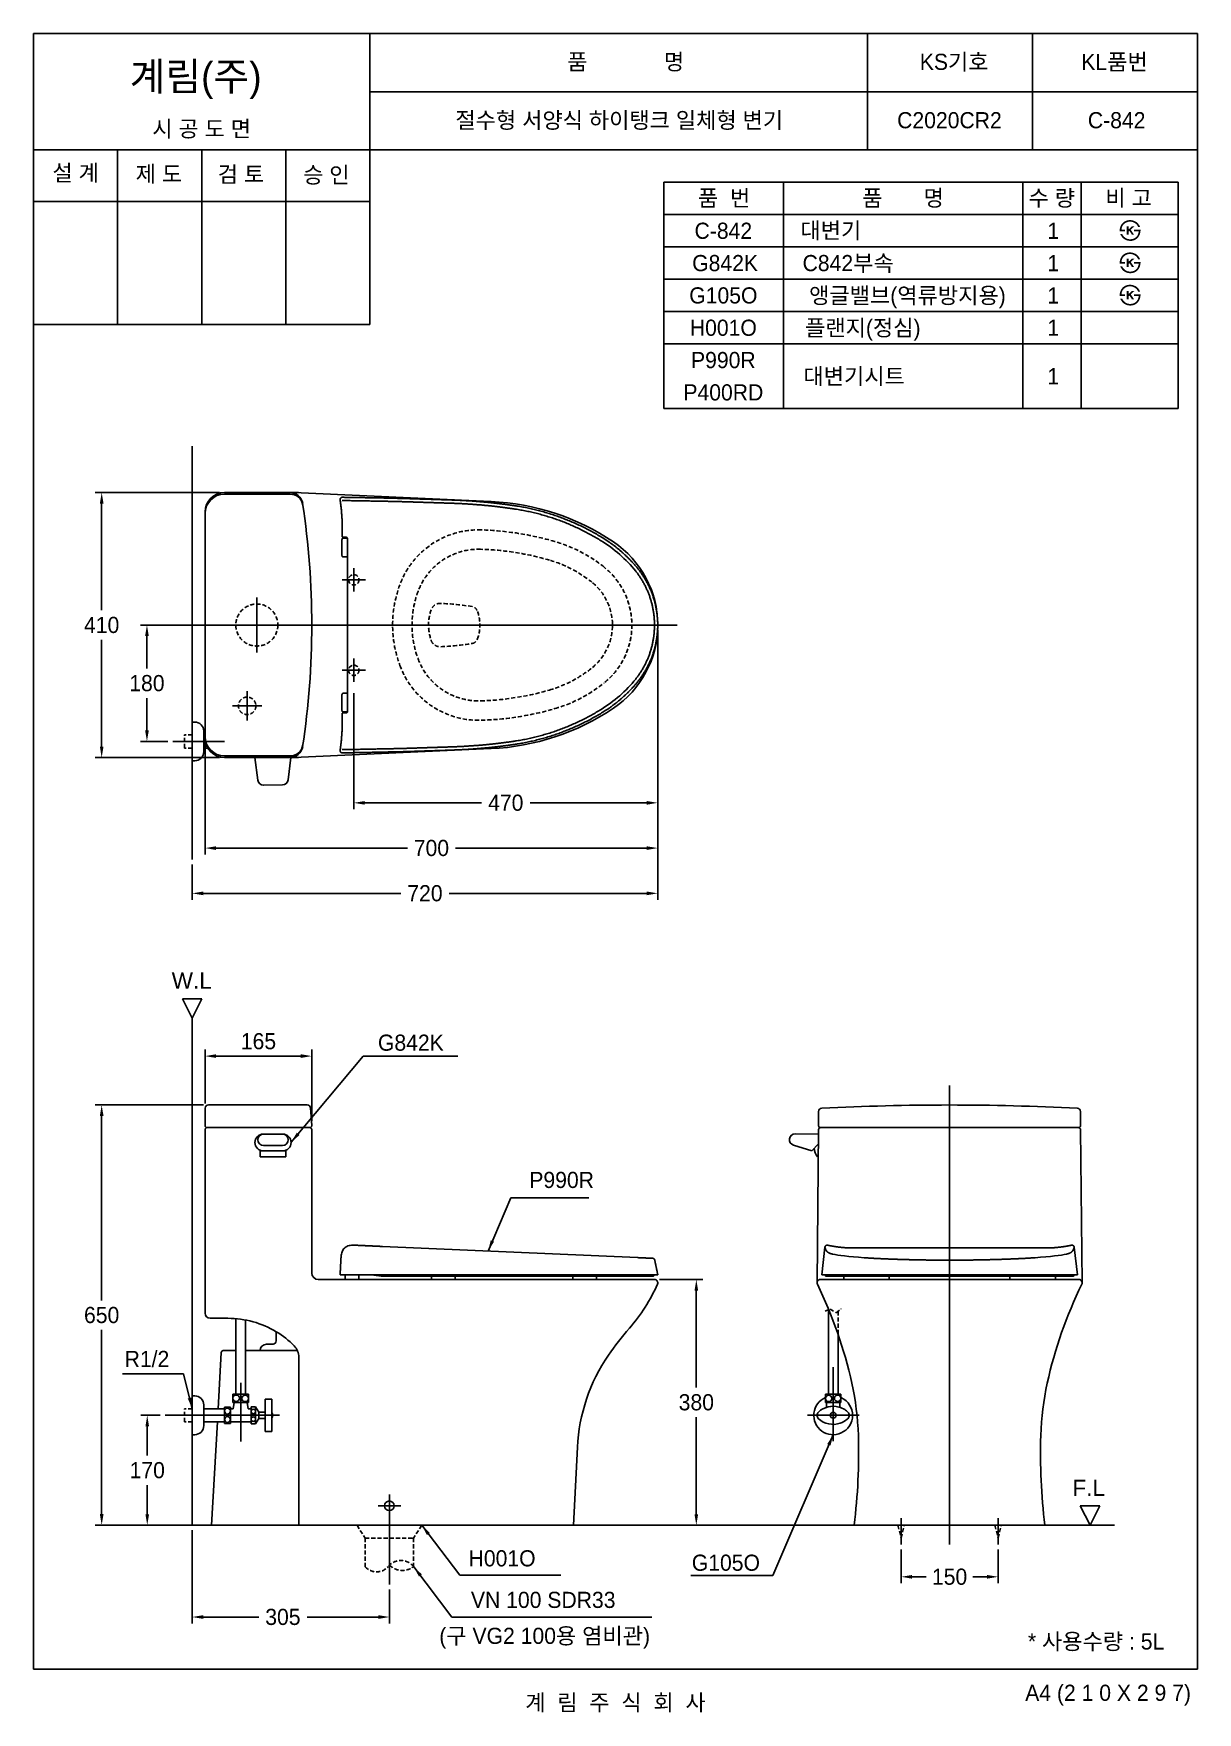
# Model space of a CAD drawing. Header units: millimetres. Extents: x 0 to 1800, y -67 to 2530.
import ezdxf
from ezdxf.enums import TextEntityAlignment as Align
from ezdxf.lldxf.tags import DXFTag

# ---------------------------------------------------------------- set-up
doc = ezdxf.new("R2010")
doc.units = ezdxf.units.MM
doc.linetypes.add('DASHED2', pattern=[9.525, 6.35, -3.175])
for name, color, linetype in [('TEXT', 7, 'Continuous'), ('내부선 및 부속', 4, 'Continuous'), ('도각라인', 255, 'Continuous'), ('외형선', 3, 'Continuous'), ('점선', 6, 'DASHED2'), ('중심선', 1, 'DASHED'), ('치수선', 7, 'Continuous')]:
    doc.layers.add(name, color=color, linetype=linetype)
doc.styles.add('____', font='')
doc.styles.add('타이틀', font='H2GTRM.TTF', dxfattribs={"height": 25})
doc.styles.get('____').set_extended_font_data('굴림')
tags = doc.linetypes.add('DASHDOT', pattern=[70, 31, -13, 13, -13]).pattern_tags.tags
tags[10:11] = [DXFTag(74, 4), DXFTag(75, 0), DXFTag(340, '0'), DXFTag(46, 0.0), DXFTag(50, 0.0), DXFTag(44, 0.0), DXFTag(45, 0.0)]
tags[8:9] = [DXFTag(74, 4), DXFTag(75, 0), DXFTag(340, '0'), DXFTag(46, 0.0), DXFTag(50, 0.0), DXFTag(44, 0.0), DXFTag(45, 0.0)]
tags[6:7] = [DXFTag(74, 4), DXFTag(75, 0), DXFTag(340, '0'), DXFTag(46, 0.0), DXFTag(50, 0.0), DXFTag(44, 0.0), DXFTag(45, 0.0)]
tags[4:5] = [DXFTag(74, 4), DXFTag(75, 0), DXFTag(340, '0'), DXFTag(46, 0.0), DXFTag(50, 0.0), DXFTag(44, 0.0), DXFTag(45, 0.0)]
tags = doc.linetypes.add('DASHED', pattern=[25.72, 12.86, -12.86]).pattern_tags.tags
tags[6:7] = [DXFTag(74, 4), DXFTag(75, 0), DXFTag(340, '0'), DXFTag(46, 0.0), DXFTag(50, 0.0), DXFTag(44, 0.0), DXFTag(45, 0.0)]
tags[4:5] = [DXFTag(74, 4), DXFTag(75, 0), DXFTag(340, '0'), DXFTag(46, 0.0), DXFTag(50, 0.0), DXFTag(44, 0.0), DXFTag(45, 0.0)]
doc.dimstyles.new('MSADIM', dxfattribs={"dimtxt": 33, "dimasz": 17, "dimexe": 10, "dimexo": 7.5, "dimgap": 10, "dimtad": 0, "dimtih": 1, "dimtoh": 1, "dimdec": 0, "dimzin": 1, "dimdsep": 46, "dimtxsty": '____', "dimcen": 11.25, "dimadec": 0, "dimazin": 0, "dimtfac": 1, "dimtdec": 0, "dimtix": 1, "dimtmove": 0, "dimatfit": 3, "dimfxl": 1, "dimtolj": 1, "dimtzin": 1, "dimarcsym": 0})

msp = doc.modelspace()

# ---------------------------------------------------------------- texts
at = {"layer": 'TEXT', "style": '타이틀'}
for s, p in [('품             명', (915.7, 2486.4)), ('KS기호', (1423.8, 2486.3)), ('KL품번', (1671.8, 2486.1)), ('시 공 도 면', (259.9, 2382.7)), ('절수형 서양식 하이탱크 일체형 변기', (905.8, 2396)), ('C2020CR2', (1416.5, 2396)), ('C-842', (1675.1, 2396)), ('설 계', (65, 2314.6)), ('제 도', (193.8, 2312.9)), ('검 토', (320.8, 2312.3)), ('승 인', (452.7, 2311.4)), ('품  번', (1067.9, 2275.7)), ('품       명', (1344.8, 2275.7)), ('수 량', (1574.8, 2275.7)), ('비 고', (1693.6, 2275.7)), ('C-842', (1066.8, 2225)), ('대변기', (1233.1, 2225.6)), ('1', (1577, 2225)), ('G842K', (1069.5, 2175)), ('C842부속', (1259.8, 2175)), ('1', (1577, 2174.9)), ('G105O', (1066.8, 2125)), ('앵글밸브(역류방지용)', (1351.5, 2125)), ('1', (1577, 2124.9)), ('H001O', (1066.8, 2075)), ('플랜지(정심)', (1282.5, 2075)), ('1', (1577, 2075)), ('P990R', (1066.8, 2025)), ('대변기시트', (1269.1, 1999.9)), ('1', (1577, 2000)), ('P400RD', (1066.8, 1975)), ('* 사용수량 : 5L', (1643.3, 42.9)), ('계  림  주  식  회  사', (900, -51.7))]:
    msp.add_text(s, height=25, dxfattribs=at).set_placement(p, align=Align.MIDDLE_CENTER)
msp.add_text('계림(주)', height=44, dxfattribs=at).set_placement((148.7, 2441.8))
msp.add_text('A4 (2 1 0 X 2 9 7)', height=25, dxfattribs=at).set_placement((1790, -36.5), align=Align.MIDDLE_RIGHT)
at = {"layer": 'TEXT', "char_height": 25, "attachment_point": 1, "line_spacing_factor": 0.963855, "style": '타이틀'}
for s, insert, width in [('\\fArial;W.L', (213.6, 1077.7), 248.993), ('\\A1;G842K', (532.6, 981.6), 248.993), ('\\A1;P990R', (766.7, 769.3), 248.993), ('\\fArial;F.L', (1606.7, 293), 248.993), ('\\A1; G105O', (1008.9, 177.2), 248.993), ('\\A1;VN 100 SDR33', (676.4, 119.7), 379.657), ('\\A1;(구 VG2 100{\\fGulim|b0|i0|c129|p50;용 염비관)}', (627.5, 64.1), 379.657)]:
    msp.add_mtext(s, dxfattribs=dict(at, insert=insert, width=width))
at = {"layer": '치수선', "linetype": 'Continuous', "char_height": 25, "attachment_point": 1, "line_spacing_factor": 0.963855, "style": '타이틀'}
for s, insert, width in [('\\A1;R1/2', (140.8, 492.4), 248.993), ('\\A1; H001O', (663.7, 184), 361.787)]:
    msp.add_mtext(s, dxfattribs=dict(at, insert=insert, width=width))

# ---------------------------------------------------------------- blocks, each defined once
blk = doc.blocks.new('*D30')
at = {"layer": '치수선', "color": 0, "linetype": 'Continuous', "lineweight": -2, "transparency": 16777216}
for p, q in [((245.3, 215.2), (245.3, 70.7)), ((550.3, 123.4), (550.3, 70.7)), ((262.3, 80.7), (348.3, 80.7)), ((533.3, 80.7), (422.9, 80.7))]:
    blk.add_line(p, q, dxfattribs=at)
at = {"layer": '치수선', "color": 0, "linetype": 'Continuous', "transparency": 16777216}
for points in [[(262.3, 83.5), (262.3, 77.8), (245.3, 80.7)], [(533.3, 83.5), (533.3, 77.8), (550.3, 80.7)]]:
    blk.add_solid(points, dxfattribs=at)
at = {"layer": '치수선', "color": 0, "linetype": 'Continuous', "transparency": 16777216, "insert": (385.6, 80.7), "char_height": 25, "attachment_point": 5, "style": '____'}
blk.add_mtext('\\A1;305', dxfattribs=at)
blk = doc.blocks.new('*D31')
at = {"layer": '치수선', "color": 0, "linetype": 'Continuous', "lineweight": -2, "transparency": 16777216}
for p, q in [((195.8, 392.7), (165.8, 392.7)), ((175.8, 375.7), (175.8, 330.5)), ((175.8, 239.7), (175.8, 284.8)), ((237.8, 222.7), (165.8, 222.7))]:
    blk.add_line(p, q, dxfattribs=at)
at = {"layer": '치수선', "color": 0, "linetype": 'Continuous', "transparency": 16777216}
for points in [[(173, 375.7), (178.6, 375.7), (175.8, 392.7)], [(173, 239.7), (178.6, 239.7), (175.8, 222.7)]]:
    blk.add_solid(points, dxfattribs=at)
at = {"layer": '치수선', "color": 0, "linetype": 'Continuous', "transparency": 16777216, "insert": (175.8, 307.7), "char_height": 25, "attachment_point": 5, "style": '____'}
blk.add_mtext('\\A1;170', dxfattribs=at)
blk = doc.blocks.new('*D32')
at = {"layer": '치수선', "color": 0, "linetype": 'Continuous', "lineweight": -2, "transparency": 16777216}
for p, q in [((1341.7, 185.2), (1341.7, 132.9)), ((1491.7, 185.2), (1491.7, 132.9)), ((1358.7, 142.9), (1380.7, 142.9)), ((1474.7, 142.9), (1452.6, 142.9))]:
    blk.add_line(p, q, dxfattribs=at)
at = {"layer": '치수선', "color": 0, "linetype": 'Continuous', "transparency": 16777216}
for points in [[(1358.7, 145.7), (1358.7, 140), (1341.7, 142.9)], [(1474.7, 145.7), (1474.7, 140), (1491.7, 142.9)]]:
    blk.add_solid(points, dxfattribs=at)
at = {"layer": '치수선', "color": 0, "linetype": 'Continuous', "transparency": 16777216, "insert": (1416.7, 142.9), "char_height": 25, "attachment_point": 5, "style": '____'}
blk.add_mtext('\\A1;150', dxfattribs=at)
blk = doc.blocks.new('*D33')
at = {"layer": '치수선', "color": 0, "linetype": 'Continuous', "lineweight": -2, "transparency": 16777216}
for p, q in [((227.8, 1615.1), (165.3, 1615.1)), ((175.3, 1598.1), (175.3, 1547.9)), ((175.3, 1452.1), (175.3, 1502.2)), ((207.8, 1435.1), (165.3, 1435.1))]:
    blk.add_line(p, q, dxfattribs=at)
at = {"layer": '치수선', "color": 0, "linetype": 'Continuous', "transparency": 16777216}
for points in [[(172.5, 1598.1), (178.2, 1598.1), (175.3, 1615.1)], [(172.5, 1452.1), (178.2, 1452.1), (175.3, 1435.1)]]:
    blk.add_solid(points, dxfattribs=at)
at = {"layer": '치수선', "color": 0, "linetype": 'Continuous', "transparency": 16777216, "insert": (175.3, 1525.1), "char_height": 25, "attachment_point": 5, "style": '____'}
blk.add_mtext('\\A1;180', dxfattribs=at)
blk = doc.blocks.new('*D34')
at = {"layer": '치수선', "color": 0, "linetype": 'Continuous', "lineweight": -2, "transparency": 16777216}
for p, q in [((965.3, 1607.6), (965.3, 1330.1)), ((495.3, 1509.6), (495.3, 1330.1)), ((512.3, 1340.1), (692.7, 1340.1)), ((948.3, 1340.1), (768, 1340.1))]:
    blk.add_line(p, q, dxfattribs=at)
at = {"layer": '치수선', "color": 0, "linetype": 'Continuous', "transparency": 16777216}
for points in [[(512.3, 1342.9), (512.3, 1337.2), (495.3, 1340.1)], [(948.3, 1342.9), (948.3, 1337.2), (965.3, 1340.1)]]:
    blk.add_solid(points, dxfattribs=at)
at = {"layer": '치수선', "color": 0, "linetype": 'Continuous', "transparency": 16777216, "insert": (730.3, 1340.1), "char_height": 25, "attachment_point": 5, "style": '____'}
blk.add_mtext('\\A1;470', dxfattribs=at)
blk = doc.blocks.new('*D35')
at = {"layer": '치수선', "color": 0, "linetype": 'Continuous', "lineweight": -2, "transparency": 16777216}
for p, q in [((965.3, 1607.6), (965.3, 1260.1)), ((265.3, 1435.1), (265.3, 1260.1)), ((282.3, 1270.1), (578.2, 1270.1)), ((948.3, 1270.1), (652.5, 1270.1))]:
    blk.add_line(p, q, dxfattribs=at)
at = {"layer": '치수선', "color": 0, "linetype": 'Continuous', "transparency": 16777216}
for points in [[(282.3, 1272.9), (282.3, 1267.2), (265.3, 1270.1)], [(948.3, 1272.9), (948.3, 1267.2), (965.3, 1270.1)]]:
    blk.add_solid(points, dxfattribs=at)
at = {"layer": '치수선', "color": 0, "linetype": 'Continuous', "transparency": 16777216, "insert": (615.3, 1270.1), "char_height": 25, "attachment_point": 5, "style": '____'}
blk.add_mtext('\\A1;700', dxfattribs=at)
blk = doc.blocks.new('*D36')
at = {"layer": '치수선', "color": 0, "linetype": 'Continuous', "lineweight": -2, "transparency": 16777216}
for p, q in [((965.3, 1607.6), (965.3, 1190.1)), ((245.3, 1244.8), (245.3, 1190.1)), ((262.3, 1200.1), (568.2, 1200.1)), ((948.3, 1200.1), (642.5, 1200.1))]:
    blk.add_line(p, q, dxfattribs=at)
at = {"layer": '치수선', "color": 0, "linetype": 'Continuous', "transparency": 16777216}
for points in [[(262.3, 1202.9), (262.3, 1197.2), (245.3, 1200.1)], [(948.3, 1202.9), (948.3, 1197.2), (965.3, 1200.1)]]:
    blk.add_solid(points, dxfattribs=at)
at = {"layer": '치수선', "color": 0, "linetype": 'Continuous', "transparency": 16777216, "insert": (605.3, 1200.1), "char_height": 25, "attachment_point": 5, "style": '____'}
blk.add_mtext('\\A1;720', dxfattribs=at)
blk = doc.blocks.new('*D26')
at = {"layer": '치수선', "color": 0, "lineweight": -2, "transparency": 16777216}
for p, q in [((265.3, 875.2), (265.3, 958.3)), ((282.3, 948.3), (413.3, 948.3)), ((430.3, 848.2), (430.3, 958.3))]:
    blk.add_line(p, q, dxfattribs=at)
at = {"layer": '치수선', "color": 0, "transparency": 16777216}
for points in [[(282.3, 951.2), (282.3, 945.5), (265.3, 948.3)], [(413.3, 951.2), (413.3, 945.5), (430.3, 948.3)]]:
    blk.add_solid(points, dxfattribs=at)
at = {"layer": '치수선', "color": 0, "transparency": 16777216, "insert": (347.8, 971.2), "char_height": 25, "attachment_point": 5, "style": '____'}
blk.add_mtext('\\A1;165', dxfattribs=at)
blk = doc.blocks.new('*D27')
at = {"layer": '치수선', "color": 0, "linetype": 'Continuous', "lineweight": -2, "transparency": 16777216}
for p, q in [((967.8, 602.7), (1035, 602.7)), ((1025, 585.7), (1025, 435.5)), ((1025, 239.7), (1025, 389.9)), ((842.8, 222.7), (1035, 222.7))]:
    blk.add_line(p, q, dxfattribs=at)
at = {"layer": '치수선', "color": 0, "linetype": 'Continuous', "transparency": 16777216}
for points in [[(1022.2, 585.7), (1027.8, 585.7), (1025, 602.7)], [(1022.2, 239.7), (1027.8, 239.7), (1025, 222.7)]]:
    blk.add_solid(points, dxfattribs=at)
at = {"layer": '치수선', "color": 0, "linetype": 'Continuous', "transparency": 16777216, "insert": (1025, 412.7), "char_height": 25, "attachment_point": 5, "style": '____'}
blk.add_mtext('\\A1;380', dxfattribs=at)
blk = doc.blocks.new('*D28')
at = {"layer": '치수선', "color": 0, "linetype": 'Continuous', "lineweight": -2, "transparency": 16777216}
for p, q in [((262.8, 872.7), (95.3, 872.7)), ((105.3, 855.7), (105.3, 570.5)), ((105.3, 239.8), (105.3, 524.9)), ((237.8, 222.8), (95.3, 222.8))]:
    blk.add_line(p, q, dxfattribs=at)
at = {"layer": '치수선', "color": 0, "linetype": 'Continuous', "transparency": 16777216}
for points in [[(102.5, 855.7), (108.2, 855.7), (105.3, 872.7)], [(102.5, 239.8), (108.2, 239.8), (105.3, 222.8)]]:
    blk.add_solid(points, dxfattribs=at)
at = {"layer": '치수선', "color": 0, "linetype": 'Continuous', "transparency": 16777216, "insert": (105.3, 547.7), "char_height": 25, "attachment_point": 5, "style": '____'}
blk.add_mtext('\\A1;650', dxfattribs=at)
blk = doc.blocks.new('*D29')
at = {"layer": '치수선', "color": 0, "linetype": 'Continuous', "lineweight": -2, "transparency": 16777216}
for p, q in [((287.8, 1820.1), (95.3, 1820.1)), ((105.3, 1803.1), (105.3, 1637.9)), ((105.3, 1427.1), (105.3, 1592.2)), ((287.8, 1410.1), (95.3, 1410.1))]:
    blk.add_line(p, q, dxfattribs=at)
at = {"layer": '치수선', "color": 0, "linetype": 'Continuous', "transparency": 16777216}
for points in [[(102.5, 1803.1), (108.2, 1803.1), (105.3, 1820.1)], [(102.5, 1427.1), (108.2, 1427.1), (105.3, 1410.1)]]:
    blk.add_solid(points, dxfattribs=at)
at = {"layer": '치수선', "color": 0, "linetype": 'Continuous', "transparency": 16777216, "insert": (105.3, 1615.1), "char_height": 25, "attachment_point": 5, "style": '____'}
blk.add_mtext('\\A1;410', dxfattribs=at)

# ---------------------------------------------------------------- dimensions: what is measured, and where the dimension line sits
at = {"layer": '치수선', "linetype": 'Continuous'}
for base, p1, p2, picture, middle in [((105.3, 1820.1), (295.3, 1410.1), (295.3, 1820.1), '*D29', (105.3, 1615.1)), ((175.3, 1435.1), (235.3, 1615.1), (215.3, 1435.1), '*D33', (175.3, 1525.1)), ((105.3, 872.7), (245.3, 222.8), (270.3, 872.7), '*D28', (105.3, 547.7)), ((1025, 222.7), (960.3, 602.7), (835.3, 222.7), '*D27', (1025, 412.7)), ((175.8, 222.7), (203.3, 392.7), (245.3, 222.7), '*D31', (175.8, 307.7))]:
    dim = msp.add_linear_dim(base=base, p1=p1, p2=p2, angle=90, dimstyle='MSADIM', override={"dimtxt": 25}, dxfattribs=at)
    dim.commit()
    dim.dimension.update_dxf_attribs({"geometry": picture, "text_midpoint": middle})
for base, p1, p2, picture, middle in [((245.3, 1200.1), (965.3, 1615.1), (245.3, 1252.3), '*D36', (605.3, 1200.1)), ((265.3, 1270.1), (965.3, 1615.1), (265.3, 1442.6), '*D35', (615.3, 1270.1)), ((495.3, 1340.1), (965.3, 1615.1), (495.3, 1517.1), '*D34', (730.3, 1340.1)), ((1491.7, 142.9), (1341.7, 192.7), (1491.7, 192.7), '*D32', (1416.7, 142.9))]:
    dim = msp.add_linear_dim(base=base, p1=p1, p2=p2, dimstyle='MSADIM', override={"dimtxt": 25}, dxfattribs=at)
    dim.commit()
    dim.dimension.update_dxf_attribs({"geometry": picture, "text_midpoint": middle})
at = {"layer": '치수선'}
dim = msp.add_linear_dim(base=(430.3, 948.3), p1=(265.3, 867.7), p2=(430.3, 840.7), dimstyle='MSADIM', override={"dimtxt": 25, "dimtad": 1, "dimtih": 0, "dimtoh": 0}, dxfattribs=at)
dim.commit()
dim.dimension.update_dxf_attribs({"geometry": '*D26', "text_midpoint": (347.8, 971.2)})
at = {"layer": '치수선', "linetype": 'Continuous'}
dim = msp.add_linear_dim(base=(550.3, 80.7), p1=(245.3, 222.7), p2=(550.3, 130.9), dimstyle='MSADIM', override={"dimtxt": 25}, dxfattribs=at)
dim.commit()
dim.dimension.update_dxf_attribs({"geometry": '*D30', "text_midpoint": (385.6, 80.7), "dimtype": 160})

# ---------------------------------------------------------------- hatches: boundary and pattern name
at = {"layer": 'TEXT'}
for points in [[(1679.9, 2224.2), (1679.8, 2224.6), (1679.8, 2225), (1679.8, 2225.4), (1679.8, 2225.8), (1679.8, 2226.2), (1679.9, 2226.6), (1679.9, 2227), (1679.9, 2227.4), (1680, 2227.8), (1680, 2228.2), (1680.1, 2228.6), (1680.2, 2229), (1680.3, 2229.4), (1680.4, 2229.8), (1680.5, 2230.1), (1680.6, 2230.5), (1680.7, 2230.9), (1680.8, 2231.3), (1681, 2231.7), (1681.1, 2232), (1681.3, 2232.4), (1681.4, 2232.7), (1681.6, 2233.1), (1681.8, 2233.4), (1682, 2233.8), (1682.1, 2234.1), (1682.4, 2234.4), (1682.6, 2234.8), (1682.8, 2235.1), (1683, 2235.4), (1683.2, 2235.7), (1683.8, 2236.3), (1684, 2236.6), (1684.3, 2236.9), (1684.6, 2237.2), (1684.9, 2237.5), (1685.2, 2237.8), (1685.5, 2238), (1685.8, 2238.3), (1686.1, 2238.5), (1686.4, 2238.7), (1686.8, 2239), (1687.1, 2239.2), (1687.4, 2239.4), (1687.8, 2239.6), (1688.2, 2239.8), (1688.5, 2239.9), (1688.9, 2240.1), (1689.3, 2240.3), (1689.7, 2240.5), (1690.2, 2240.6), (1690.6, 2240.7), (1691, 2240.9), (1691.5, 2241), (1691.9, 2241.1), (1692.4, 2241.2), (1692.8, 2241.2), (1693.3, 2241.3), (1693.8, 2241.4), (1694.2, 2241.4), (1694.7, 2241.4), (1695.2, 2241.5), (1695.7, 2241.5), (1696.5, 2241.5), (1696.8, 2241.4), (1697.2, 2241.4), (1697.6, 2241.4), (1697.9, 2241.3), (1698.3, 2241.3), (1698.6, 2241.2), (1699, 2241.2), (1699.3, 2241.1), (1699.7, 2241), (1700, 2241), (1700.4, 2240.9), (1700.7, 2240.8), (1701, 2240.7), (1701.4, 2240.6), (1701.7, 2240.5), (1702, 2240.4), (1702.3, 2240.2), (1702.6, 2240.1), (1702.9, 2240), (1703.2, 2239.8), (1703.5, 2239.7), (1703.8, 2239.5), (1704.1, 2239.4), (1704.4, 2239.2), (1704.7, 2239), (1705, 2238.9), (1705.2, 2238.7), (1705.5, 2238.5), (1705.8, 2238.3), (1706.1, 2238.1), (1706.5, 2237.7), (1706.9, 2237.4), (1707.3, 2237), (1707.7, 2236.6), (1708, 2236.2), (1708.4, 2235.8), (1708.7, 2235.4), (1709.1, 2234.9), (1709.4, 2234.5), (1709.7, 2234), (1710, 2233.5), (1710.3, 2233), (1710.5, 2232.5), (1710.8, 2232), (1711, 2231.5), (1711.3, 2230.9), (1711.3, 2230.9), (1708.2, 2230.9), (1708.2, 2230.9), (1708.1, 2231.1), (1708, 2231.3), (1708, 2231.4), (1707.9, 2231.6), (1707.8, 2231.8), (1707.7, 2232), (1707.7, 2232.1), (1707.6, 2232.3), (1707.5, 2232.5), (1707.4, 2232.6), (1707.3, 2232.8), (1707.2, 2233), (1707.1, 2233.1), (1707, 2233.3), (1706.9, 2233.5), (1706.7, 2233.6), (1706.6, 2233.8), (1706.5, 2233.9), (1706.2, 2234.3), (1705.9, 2234.6), (1705.6, 2234.9), (1705.3, 2235.2), (1705, 2235.5), (1704.7, 2235.8), (1704.3, 2236.1), (1704.1, 2236.3), (1703.8, 2236.4), (1703.6, 2236.6), (1703.4, 2236.8), (1703.1, 2236.9), (1702.9, 2237.1), (1702.6, 2237.2), (1702.4, 2237.4), (1702.2, 2237.5), (1701.9, 2237.6), (1701.7, 2237.7), (1701.4, 2237.8), (1701.2, 2238), (1700.9, 2238.1), (1700.6, 2238.2), (1700.4, 2238.3), (1700.1, 2238.3), (1699.9, 2238.4), (1699.6, 2238.5), (1699.3, 2238.6), (1699.1, 2238.6), (1698.8, 2238.7), (1698.5, 2238.7), (1698.2, 2238.8), (1698, 2238.8), (1697.7, 2238.9), (1697.4, 2238.9), (1697.1, 2238.9), (1696.8, 2239), (1696.5, 2239), (1696.3, 2239), (1696, 2239), (1695.6, 2239), (1695.3, 2239), (1694.9, 2238.9), (1694.6, 2238.9), (1694.3, 2238.9), (1693.9, 2238.9), (1693.6, 2238.8), (1693.3, 2238.8), (1693, 2238.7), (1692.7, 2238.7), (1692.3, 2238.6), (1692, 2238.5), (1691.7, 2238.4), (1691.4, 2238.3), (1691.1, 2238.2), (1690.9, 2238.1), (1690.6, 2238), (1690.3, 2237.9), (1690, 2237.8), (1689.7, 2237.7), (1689.4, 2237.5), (1689.2, 2237.4), (1688.9, 2237.3), (1688.7, 2237.1), (1688.4, 2236.9), (1688.1, 2236.8), (1687.9, 2236.6), (1687.6, 2236.4), (1687.4, 2236.2), (1687.2, 2236), (1686.9, 2235.8), (1686.7, 2235.6), (1686.5, 2235.4), (1686.2, 2235.2), (1686, 2235), (1685.8, 2234.7), (1685.6, 2234.5), (1685.4, 2234.3), (1685.2, 2234), (1685, 2233.8), (1684.8, 2233.5), (1684.7, 2233.3), (1684.5, 2233), (1684.3, 2232.7), (1684.2, 2232.5), (1684, 2232.2), (1683.9, 2231.9), (1683.8, 2231.6), (1683.7, 2231.3), (1683.5, 2231.1), (1683.4, 2230.8), (1683.3, 2230.5), (1683.2, 2230.2), (1683.1, 2229.8), (1683, 2229.5), (1683, 2229.2), (1682.9, 2228.9), (1682.8, 2228.6), (1682.8, 2228.2), (1682.7, 2227.9), (1682.7, 2227.6), (1682.7, 2227.2), (1682.6, 2226.9), (1682.6, 2226.5), (1682.6, 2226.5), (1687.8, 2226.5), (1687.8, 2226.5), (1687.8, 2226.5), (1687.8, 2224.2), (1687.8, 2224.2), (1687.8, 2224.2), (1679.9, 2224.2)], [(1712, 2226.5), (1712, 2226.1), (1712, 2225.6), (1712, 2225.2), (1712, 2224.8), (1711.9, 2224.3), (1711.9, 2223.9), (1711.9, 2223.5), (1711.8, 2223.1), (1711.7, 2222.7), (1711.6, 2222.2), (1711.6, 2221.8), (1711.5, 2221.4), (1711.3, 2221), (1711.2, 2220.6), (1711.1, 2220.2), (1711, 2219.8), (1710.8, 2219.4), (1710.7, 2219), (1710.5, 2218.7), (1710.4, 2218.3), (1710.2, 2217.9), (1710, 2217.6), (1709.8, 2217.2), (1709.6, 2216.9), (1709.4, 2216.5), (1709.2, 2216.2), (1709, 2215.9), (1708.8, 2215.5), (1708.5, 2215.2), (1708.3, 2214.9), (1708, 2214.6), (1707.8, 2214.3), (1707.5, 2214), (1707.2, 2213.7), (1707, 2213.5), (1706.7, 2213.2), (1706.4, 2212.9), (1706.1, 2212.7), (1705.8, 2212.4), (1705.5, 2212.2), (1705.2, 2212), (1704.8, 2211.8), (1704.5, 2211.6), (1704.2, 2211.4), (1703.8, 2211.2), (1703.5, 2211), (1703.1, 2210.8), (1702.8, 2210.7), (1702.4, 2210.5), (1702.1, 2210.3), (1701.7, 2210.2), (1701.3, 2210.1), (1700.9, 2209.9), (1700.5, 2209.8), (1700.2, 2209.7), (1699.8, 2209.6), (1699.4, 2209.6), (1699, 2209.5), (1698.6, 2209.4), (1698.2, 2209.4), (1697.8, 2209.4), (1697.4, 2209.3), (1697, 2209.3), (1696.6, 2209.3), (1695.9, 2209.3), (1695.3, 2209.3), (1694.6, 2209.4), (1694, 2209.5), (1693.3, 2209.5), (1693, 2209.6), (1692.7, 2209.7), (1692.4, 2209.7), (1692.1, 2209.8), (1691.8, 2209.9), (1691.5, 2209.9), (1691.2, 2210), (1691, 2210.1), (1690.7, 2210.2), (1690.4, 2210.3), (1690.1, 2210.4), (1689.8, 2210.5), (1689.5, 2210.6), (1689.3, 2210.7), (1689, 2210.9), (1688.7, 2211), (1688.5, 2211.1), (1688.2, 2211.3), (1687.9, 2211.4), (1687.7, 2211.6), (1687.4, 2211.7), (1686.9, 2212), (1686.6, 2212.2), (1686.4, 2212.4), (1686.1, 2212.6), (1685.9, 2212.8), (1685.6, 2213), (1685.4, 2213.2), (1685.1, 2213.4), (1684.9, 2213.6), (1684.7, 2213.8), (1684.5, 2214.1), (1684.2, 2214.3), (1684, 2214.5), (1683.8, 2214.8), (1683.6, 2215), (1683.4, 2215.2), (1683.2, 2215.5), (1683, 2215.8), (1682.8, 2216), (1682.6, 2216.3), (1682.5, 2216.6), (1682.3, 2216.8), (1682.1, 2217.1), (1681.9, 2217.4), (1681.8, 2217.7), (1681.6, 2218), (1681.5, 2218.3), (1681.3, 2218.6), (1681, 2219.2), (1680.8, 2219.9), (1680.8, 2219.9), (1683.7, 2219.9), (1683.7, 2219.9), (1683.9, 2219.4), (1684.2, 2219), (1684.4, 2218.6), (1684.6, 2218.2), (1684.9, 2217.9), (1685.1, 2217.5), (1685.4, 2217.1), (1685.7, 2216.8), (1685.9, 2216.5), (1686.2, 2216.1), (1686.5, 2215.8), (1686.8, 2215.5), (1687.1, 2215.2), (1687.4, 2215), (1687.7, 2214.7), (1688, 2214.5), (1688.2, 2214.3), (1688.4, 2214.1), (1688.7, 2214), (1688.9, 2213.8), (1689.1, 2213.7), (1689.4, 2213.5), (1689.6, 2213.4), (1689.9, 2213.2), (1690.1, 2213.1), (1690.4, 2213), (1690.6, 2212.9), (1690.9, 2212.8), (1691.1, 2212.7), (1691.4, 2212.6), (1691.7, 2212.5), (1691.9, 2212.4), (1692.2, 2212.3), (1692.5, 2212.3), (1692.7, 2212.2), (1693, 2212.1), (1693.3, 2212.1), (1693.6, 2212), (1693.9, 2212), (1694.2, 2212), (1694.5, 2211.9), (1694.8, 2211.9), (1695.1, 2211.9), (1695.4, 2211.9), (1695.7, 2211.9), (1696, 2211.9), (1696.3, 2211.9), (1697.1, 2211.9), (1697.4, 2211.9), (1697.7, 2212), (1698, 2212), (1698.2, 2212), (1698.5, 2212), (1698.7, 2212.1), (1699, 2212.1), (1699.3, 2212.2), (1699.5, 2212.2), (1699.8, 2212.3), (1700, 2212.4), (1700.3, 2212.5), (1700.5, 2212.5), (1700.8, 2212.6), (1701, 2212.7), (1701.3, 2212.8), (1701.5, 2212.9), (1701.8, 2213), (1702, 2213.1), (1702.3, 2213.3), (1702.5, 2213.4), (1702.7, 2213.5), (1703, 2213.7), (1703.2, 2213.8), (1703.4, 2213.9), (1703.7, 2214.1), (1703.9, 2214.3), (1704.1, 2214.4), (1704.3, 2214.6), (1704.6, 2214.8), (1704.8, 2215), (1705.1, 2215.2), (1705.3, 2215.4), (1705.6, 2215.7), (1705.8, 2215.9), (1706, 2216.1), (1706.2, 2216.4), (1706.4, 2216.6), (1706.6, 2216.9), (1706.8, 2217.1), (1707, 2217.4), (1707.2, 2217.7), (1707.3, 2218), (1707.5, 2218.2), (1707.7, 2218.5), (1707.8, 2218.8), (1708, 2219.1), (1708.1, 2219.4), (1708.2, 2219.7), (1708.3, 2220), (1708.4, 2220.4), (1708.6, 2220.7), (1708.7, 2221), (1708.7, 2221.3), (1708.8, 2221.7), (1708.9, 2222), (1709, 2222.4), (1709, 2222.7), (1709.1, 2223.1), (1709.1, 2223.4), (1709.2, 2223.8), (1709.2, 2224.2), (1709.2, 2224.2), (1701.8, 2224.2), (1701.8, 2224.2), (1701.8, 2224.2), (1701.8, 2226.5), (1701.8, 2226.5), (1701.8, 2226.5), (1712, 2226.5)], [(1693.6, 2227.2), (1698.4, 2231.6), (1702.3, 2231.6), (1696.9, 2226.6), (1701.9, 2219.1), (1698.6, 2219.1), (1695, 2224.8), (1693.6, 2223.6), (1693.6, 2219.1), (1690.7, 2219.1), (1690.7, 2231.7), (1693.6, 2231.7)], [(1679.9, 2174.2), (1679.8, 2174.6), (1679.8, 2175), (1679.8, 2175.4), (1679.8, 2175.8), (1679.8, 2176.2), (1679.9, 2176.6), (1679.9, 2177), (1679.9, 2177.4), (1680, 2177.8), (1680, 2178.2), (1680.1, 2178.6), (1680.2, 2179), (1680.3, 2179.4), (1680.4, 2179.8), (1680.5, 2180.1), (1680.6, 2180.5), (1680.7, 2180.9), (1680.8, 2181.3), (1681, 2181.7), (1681.1, 2182), (1681.3, 2182.4), (1681.4, 2182.7), (1681.6, 2183.1), (1681.8, 2183.4), (1682, 2183.8), (1682.1, 2184.1), (1682.4, 2184.4), (1682.6, 2184.8), (1682.8, 2185.1), (1683, 2185.4), (1683.2, 2185.7), (1683.8, 2186.3), (1684, 2186.6), (1684.3, 2186.9), (1684.6, 2187.2), (1684.9, 2187.5), (1685.2, 2187.8), (1685.5, 2188), (1685.8, 2188.3), (1686.1, 2188.5), (1686.4, 2188.7), (1686.8, 2189), (1687.1, 2189.2), (1687.4, 2189.4), (1687.8, 2189.6), (1688.2, 2189.8), (1688.5, 2189.9), (1688.9, 2190.1), (1689.3, 2190.3), (1689.7, 2190.5), (1690.2, 2190.6), (1690.6, 2190.7), (1691, 2190.9), (1691.5, 2191), (1691.9, 2191.1), (1692.4, 2191.2), (1692.8, 2191.2), (1693.3, 2191.3), (1693.8, 2191.4), (1694.2, 2191.4), (1694.7, 2191.4), (1695.2, 2191.5), (1695.7, 2191.5), (1696.5, 2191.5), (1696.8, 2191.4), (1697.2, 2191.4), (1697.6, 2191.4), (1697.9, 2191.3), (1698.3, 2191.3), (1698.6, 2191.2), (1699, 2191.2), (1699.3, 2191.1), (1699.7, 2191), (1700, 2191), (1700.4, 2190.9), (1700.7, 2190.8), (1701, 2190.7), (1701.4, 2190.6), (1701.7, 2190.5), (1702, 2190.4), (1702.3, 2190.2), (1702.6, 2190.1), (1702.9, 2190), (1703.2, 2189.8), (1703.5, 2189.7), (1703.8, 2189.5), (1704.1, 2189.4), (1704.4, 2189.2), (1704.7, 2189), (1705, 2188.9), (1705.2, 2188.7), (1705.5, 2188.5), (1705.8, 2188.3), (1706.1, 2188.1), (1706.5, 2187.7), (1706.9, 2187.4), (1707.3, 2187), (1707.7, 2186.6), (1708, 2186.2), (1708.4, 2185.8), (1708.7, 2185.4), (1709.1, 2184.9), (1709.4, 2184.5), (1709.7, 2184), (1710, 2183.5), (1710.3, 2183), (1710.5, 2182.5), (1710.8, 2182), (1711, 2181.5), (1711.3, 2180.9), (1711.3, 2180.9), (1708.2, 2180.9), (1708.2, 2180.9), (1708.1, 2181.1), (1708, 2181.3), (1708, 2181.4), (1707.9, 2181.6), (1707.8, 2181.8), (1707.7, 2182), (1707.7, 2182.1), (1707.6, 2182.3), (1707.5, 2182.5), (1707.4, 2182.6), (1707.3, 2182.8), (1707.2, 2183), (1707.1, 2183.1), (1707, 2183.3), (1706.9, 2183.5), (1706.7, 2183.6), (1706.6, 2183.8), (1706.5, 2183.9), (1706.2, 2184.3), (1705.9, 2184.6), (1705.6, 2184.9), (1705.3, 2185.2), (1705, 2185.5), (1704.7, 2185.8), (1704.3, 2186.1), (1704.1, 2186.3), (1703.8, 2186.4), (1703.6, 2186.6), (1703.4, 2186.8), (1703.1, 2186.9), (1702.9, 2187.1), (1702.6, 2187.2), (1702.4, 2187.4), (1702.2, 2187.5), (1701.9, 2187.6), (1701.7, 2187.7), (1701.4, 2187.8), (1701.2, 2188), (1700.9, 2188.1), (1700.6, 2188.2), (1700.4, 2188.3), (1700.1, 2188.3), (1699.9, 2188.4), (1699.6, 2188.5), (1699.3, 2188.6), (1699.1, 2188.6), (1698.8, 2188.7), (1698.5, 2188.7), (1698.2, 2188.8), (1698, 2188.8), (1697.7, 2188.9), (1697.4, 2188.9), (1697.1, 2188.9), (1696.8, 2189), (1696.5, 2189), (1696.3, 2189), (1696, 2189), (1695.6, 2189), (1695.3, 2189), (1694.9, 2188.9), (1694.6, 2188.9), (1694.3, 2188.9), (1693.9, 2188.9), (1693.6, 2188.8), (1693.3, 2188.8), (1693, 2188.7), (1692.7, 2188.7), (1692.3, 2188.6), (1692, 2188.5), (1691.7, 2188.4), (1691.4, 2188.3), (1691.1, 2188.2), (1690.9, 2188.1), (1690.6, 2188), (1690.3, 2187.9), (1690, 2187.8), (1689.7, 2187.7), (1689.4, 2187.5), (1689.2, 2187.4), (1688.9, 2187.3), (1688.7, 2187.1), (1688.4, 2186.9), (1688.1, 2186.8), (1687.9, 2186.6), (1687.6, 2186.4), (1687.4, 2186.2), (1687.2, 2186), (1686.9, 2185.8), (1686.7, 2185.6), (1686.5, 2185.4), (1686.2, 2185.2), (1686, 2185), (1685.8, 2184.7), (1685.6, 2184.5), (1685.4, 2184.3), (1685.2, 2184), (1685, 2183.8), (1684.8, 2183.5), (1684.7, 2183.3), (1684.5, 2183), (1684.3, 2182.7), (1684.2, 2182.5), (1684, 2182.2), (1683.9, 2181.9), (1683.8, 2181.6), (1683.7, 2181.3), (1683.5, 2181.1), (1683.4, 2180.8), (1683.3, 2180.5), (1683.2, 2180.2), (1683.1, 2179.8), (1683, 2179.5), (1683, 2179.2), (1682.9, 2178.9), (1682.8, 2178.6), (1682.8, 2178.2), (1682.7, 2177.9), (1682.7, 2177.6), (1682.7, 2177.2), (1682.6, 2176.9), (1682.6, 2176.5), (1682.6, 2176.5), (1687.8, 2176.5), (1687.8, 2176.5), (1687.8, 2176.5), (1687.8, 2174.2), (1687.8, 2174.2), (1687.8, 2174.2), (1679.9, 2174.2)], [(1693.6, 2177.2), (1698.4, 2181.6), (1702.3, 2181.6), (1696.9, 2176.6), (1701.9, 2169.1), (1698.6, 2169.1), (1695, 2174.8), (1693.6, 2173.6), (1693.6, 2169.1), (1690.7, 2169.1), (1690.7, 2181.7), (1693.6, 2181.7)], [(1712, 2176.5), (1712, 2176.1), (1712, 2175.6), (1712, 2175.2), (1712, 2174.8), (1711.9, 2174.3), (1711.9, 2173.9), (1711.9, 2173.5), (1711.8, 2173.1), (1711.7, 2172.7), (1711.6, 2172.2), (1711.6, 2171.8), (1711.5, 2171.4), (1711.3, 2171), (1711.2, 2170.6), (1711.1, 2170.2), (1711, 2169.8), (1710.8, 2169.4), (1710.7, 2169), (1710.5, 2168.7), (1710.4, 2168.3), (1710.2, 2167.9), (1710, 2167.6), (1709.8, 2167.2), (1709.6, 2166.9), (1709.4, 2166.5), (1709.2, 2166.2), (1709, 2165.9), (1708.8, 2165.5), (1708.5, 2165.2), (1708.3, 2164.9), (1708, 2164.6), (1707.8, 2164.3), (1707.5, 2164), (1707.2, 2163.7), (1707, 2163.5), (1706.7, 2163.2), (1706.4, 2162.9), (1706.1, 2162.7), (1705.8, 2162.4), (1705.5, 2162.2), (1705.2, 2162), (1704.8, 2161.8), (1704.5, 2161.6), (1704.2, 2161.4), (1703.8, 2161.2), (1703.5, 2161), (1703.1, 2160.8), (1702.8, 2160.7), (1702.4, 2160.5), (1702.1, 2160.3), (1701.7, 2160.2), (1701.3, 2160.1), (1700.9, 2159.9), (1700.5, 2159.8), (1700.2, 2159.7), (1699.8, 2159.6), (1699.4, 2159.6), (1699, 2159.5), (1698.6, 2159.4), (1698.2, 2159.4), (1697.8, 2159.4), (1697.4, 2159.3), (1697, 2159.3), (1696.6, 2159.3), (1695.9, 2159.3), (1695.3, 2159.3), (1694.6, 2159.4), (1694, 2159.5), (1693.3, 2159.5), (1693, 2159.6), (1692.7, 2159.7), (1692.4, 2159.7), (1692.1, 2159.8), (1691.8, 2159.9), (1691.5, 2159.9), (1691.2, 2160), (1691, 2160.1), (1690.7, 2160.2), (1690.4, 2160.3), (1690.1, 2160.4), (1689.8, 2160.5), (1689.5, 2160.6), (1689.3, 2160.7), (1689, 2160.9), (1688.7, 2161), (1688.5, 2161.1), (1688.2, 2161.3), (1687.9, 2161.4), (1687.7, 2161.6), (1687.4, 2161.7), (1686.9, 2162), (1686.6, 2162.2), (1686.4, 2162.4), (1686.1, 2162.6), (1685.9, 2162.8), (1685.6, 2163), (1685.4, 2163.2), (1685.1, 2163.4), (1684.9, 2163.6), (1684.7, 2163.8), (1684.5, 2164.1), (1684.2, 2164.3), (1684, 2164.5), (1683.8, 2164.8), (1683.6, 2165), (1683.4, 2165.2), (1683.2, 2165.5), (1683, 2165.8), (1682.8, 2166), (1682.6, 2166.3), (1682.5, 2166.6), (1682.3, 2166.8), (1682.1, 2167.1), (1681.9, 2167.4), (1681.8, 2167.7), (1681.6, 2168), (1681.5, 2168.3), (1681.3, 2168.6), (1681, 2169.2), (1680.8, 2169.9), (1680.8, 2169.9), (1683.7, 2169.9), (1683.7, 2169.9), (1683.9, 2169.4), (1684.2, 2169), (1684.4, 2168.6), (1684.6, 2168.2), (1684.9, 2167.9), (1685.1, 2167.5), (1685.4, 2167.1), (1685.7, 2166.8), (1685.9, 2166.5), (1686.2, 2166.1), (1686.5, 2165.8), (1686.8, 2165.5), (1687.1, 2165.2), (1687.4, 2165), (1687.7, 2164.7), (1688, 2164.5), (1688.2, 2164.3), (1688.4, 2164.1), (1688.7, 2164), (1688.9, 2163.8), (1689.1, 2163.7), (1689.4, 2163.5), (1689.6, 2163.4), (1689.9, 2163.2), (1690.1, 2163.1), (1690.4, 2163), (1690.6, 2162.9), (1690.9, 2162.8), (1691.1, 2162.7), (1691.4, 2162.6), (1691.7, 2162.5), (1691.9, 2162.4), (1692.2, 2162.3), (1692.5, 2162.3), (1692.7, 2162.2), (1693, 2162.1), (1693.3, 2162.1), (1693.6, 2162), (1693.9, 2162), (1694.2, 2162), (1694.5, 2161.9), (1694.8, 2161.9), (1695.1, 2161.9), (1695.4, 2161.9), (1695.7, 2161.9), (1696, 2161.9), (1696.3, 2161.9), (1697.1, 2161.9), (1697.4, 2161.9), (1697.7, 2162), (1698, 2162), (1698.2, 2162), (1698.5, 2162), (1698.7, 2162.1), (1699, 2162.1), (1699.3, 2162.2), (1699.5, 2162.2), (1699.8, 2162.3), (1700, 2162.4), (1700.3, 2162.5), (1700.5, 2162.5), (1700.8, 2162.6), (1701, 2162.7), (1701.3, 2162.8), (1701.5, 2162.9), (1701.8, 2163), (1702, 2163.1), (1702.3, 2163.3), (1702.5, 2163.4), (1702.7, 2163.5), (1703, 2163.7), (1703.2, 2163.8), (1703.4, 2163.9), (1703.7, 2164.1), (1703.9, 2164.3), (1704.1, 2164.4), (1704.3, 2164.6), (1704.6, 2164.8), (1704.8, 2165), (1705.1, 2165.2), (1705.3, 2165.4), (1705.6, 2165.7), (1705.8, 2165.9), (1706, 2166.1), (1706.2, 2166.4), (1706.4, 2166.6), (1706.6, 2166.9), (1706.8, 2167.1), (1707, 2167.4), (1707.2, 2167.7), (1707.3, 2168), (1707.5, 2168.2), (1707.7, 2168.5), (1707.8, 2168.8), (1708, 2169.1), (1708.1, 2169.4), (1708.2, 2169.7), (1708.3, 2170), (1708.4, 2170.4), (1708.6, 2170.7), (1708.7, 2171), (1708.7, 2171.3), (1708.8, 2171.7), (1708.9, 2172), (1709, 2172.4), (1709, 2172.7), (1709.1, 2173.1), (1709.1, 2173.4), (1709.2, 2173.8), (1709.2, 2174.2), (1709.2, 2174.2), (1701.8, 2174.2), (1701.8, 2174.2), (1701.8, 2174.2), (1701.8, 2176.5), (1701.8, 2176.5), (1701.8, 2176.5), (1712, 2176.5)], [(1679.9, 2124.2), (1679.8, 2124.6), (1679.8, 2125), (1679.8, 2125.4), (1679.8, 2125.8), (1679.8, 2126.2), (1679.9, 2126.6), (1679.9, 2127), (1679.9, 2127.4), (1680, 2127.8), (1680, 2128.2), (1680.1, 2128.6), (1680.2, 2129), (1680.3, 2129.4), (1680.4, 2129.8), (1680.5, 2130.1), (1680.6, 2130.5), (1680.7, 2130.9), (1680.8, 2131.3), (1681, 2131.7), (1681.1, 2132), (1681.3, 2132.4), (1681.4, 2132.7), (1681.6, 2133.1), (1681.8, 2133.4), (1682, 2133.8), (1682.1, 2134.1), (1682.4, 2134.4), (1682.6, 2134.8), (1682.8, 2135.1), (1683, 2135.4), (1683.2, 2135.7), (1683.8, 2136.3), (1684, 2136.6), (1684.3, 2136.9), (1684.6, 2137.2), (1684.9, 2137.5), (1685.2, 2137.8), (1685.5, 2138), (1685.8, 2138.3), (1686.1, 2138.5), (1686.4, 2138.7), (1686.8, 2139), (1687.1, 2139.2), (1687.4, 2139.4), (1687.8, 2139.6), (1688.2, 2139.8), (1688.5, 2139.9), (1688.9, 2140.1), (1689.3, 2140.3), (1689.7, 2140.5), (1690.2, 2140.6), (1690.6, 2140.7), (1691, 2140.9), (1691.5, 2141), (1691.9, 2141.1), (1692.4, 2141.2), (1692.8, 2141.2), (1693.3, 2141.3), (1693.8, 2141.4), (1694.2, 2141.4), (1694.7, 2141.4), (1695.2, 2141.5), (1695.7, 2141.5), (1696.5, 2141.5), (1696.8, 2141.4), (1697.2, 2141.4), (1697.6, 2141.4), (1697.9, 2141.3), (1698.3, 2141.3), (1698.6, 2141.2), (1699, 2141.2), (1699.3, 2141.1), (1699.7, 2141), (1700, 2141), (1700.4, 2140.9), (1700.7, 2140.8), (1701, 2140.7), (1701.4, 2140.6), (1701.7, 2140.5), (1702, 2140.4), (1702.3, 2140.2), (1702.6, 2140.1), (1702.9, 2140), (1703.2, 2139.8), (1703.5, 2139.7), (1703.8, 2139.5), (1704.1, 2139.4), (1704.4, 2139.2), (1704.7, 2139), (1705, 2138.9), (1705.2, 2138.7), (1705.5, 2138.5), (1705.8, 2138.3), (1706.1, 2138.1), (1706.5, 2137.7), (1706.9, 2137.4), (1707.3, 2137), (1707.7, 2136.6), (1708, 2136.2), (1708.4, 2135.8), (1708.7, 2135.4), (1709.1, 2134.9), (1709.4, 2134.5), (1709.7, 2134), (1710, 2133.5), (1710.3, 2133), (1710.5, 2132.5), (1710.8, 2132), (1711, 2131.5), (1711.3, 2130.9), (1711.3, 2130.9), (1708.2, 2130.9), (1708.2, 2130.9), (1708.1, 2131.1), (1708, 2131.3), (1708, 2131.4), (1707.9, 2131.6), (1707.8, 2131.8), (1707.7, 2132), (1707.7, 2132.1), (1707.6, 2132.3), (1707.5, 2132.5), (1707.4, 2132.6), (1707.3, 2132.8), (1707.2, 2133), (1707.1, 2133.1), (1707, 2133.3), (1706.9, 2133.5), (1706.7, 2133.6), (1706.6, 2133.8), (1706.5, 2133.9), (1706.2, 2134.3), (1705.9, 2134.6), (1705.6, 2134.9), (1705.3, 2135.2), (1705, 2135.5), (1704.7, 2135.8), (1704.3, 2136.1), (1704.1, 2136.3), (1703.8, 2136.4), (1703.6, 2136.6), (1703.4, 2136.8), (1703.1, 2136.9), (1702.9, 2137.1), (1702.6, 2137.2), (1702.4, 2137.4), (1702.2, 2137.5), (1701.9, 2137.6), (1701.7, 2137.7), (1701.4, 2137.8), (1701.2, 2138), (1700.9, 2138.1), (1700.6, 2138.2), (1700.4, 2138.3), (1700.1, 2138.3), (1699.9, 2138.4), (1699.6, 2138.5), (1699.3, 2138.6), (1699.1, 2138.6), (1698.8, 2138.7), (1698.5, 2138.7), (1698.2, 2138.8), (1698, 2138.8), (1697.7, 2138.9), (1697.4, 2138.9), (1697.1, 2138.9), (1696.8, 2139), (1696.5, 2139), (1696.3, 2139), (1696, 2139), (1695.6, 2139), (1695.3, 2139), (1694.9, 2138.9), (1694.6, 2138.9), (1694.3, 2138.9), (1693.9, 2138.9), (1693.6, 2138.8), (1693.3, 2138.8), (1693, 2138.7), (1692.7, 2138.7), (1692.3, 2138.6), (1692, 2138.5), (1691.7, 2138.4), (1691.4, 2138.3), (1691.1, 2138.2), (1690.9, 2138.1), (1690.6, 2138), (1690.3, 2137.9), (1690, 2137.8), (1689.7, 2137.7), (1689.4, 2137.5), (1689.2, 2137.4), (1688.9, 2137.3), (1688.7, 2137.1), (1688.4, 2136.9), (1688.1, 2136.8), (1687.9, 2136.6), (1687.6, 2136.4), (1687.4, 2136.2), (1687.2, 2136), (1686.9, 2135.8), (1686.7, 2135.6), (1686.5, 2135.4), (1686.2, 2135.2), (1686, 2135), (1685.8, 2134.7), (1685.6, 2134.5), (1685.4, 2134.3), (1685.2, 2134), (1685, 2133.8), (1684.8, 2133.5), (1684.7, 2133.3), (1684.5, 2133), (1684.3, 2132.7), (1684.2, 2132.5), (1684, 2132.2), (1683.9, 2131.9), (1683.8, 2131.6), (1683.7, 2131.3), (1683.5, 2131.1), (1683.4, 2130.8), (1683.3, 2130.5), (1683.2, 2130.2), (1683.1, 2129.8), (1683, 2129.5), (1683, 2129.2), (1682.9, 2128.9), (1682.8, 2128.6), (1682.8, 2128.2), (1682.7, 2127.9), (1682.7, 2127.6), (1682.7, 2127.2), (1682.6, 2126.9), (1682.6, 2126.5), (1682.6, 2126.5), (1687.8, 2126.5), (1687.8, 2126.5), (1687.8, 2126.5), (1687.8, 2124.2), (1687.8, 2124.2), (1687.8, 2124.2), (1679.9, 2124.2)], [(1693.6, 2127.2), (1698.4, 2131.6), (1702.3, 2131.6), (1696.9, 2126.6), (1701.9, 2119.1), (1698.6, 2119.1), (1695, 2124.8), (1693.6, 2123.6), (1693.6, 2119.1), (1690.7, 2119.1), (1690.7, 2131.7), (1693.6, 2131.7)], [(1712, 2126.5), (1712, 2126.1), (1712, 2125.6), (1712, 2125.2), (1712, 2124.8), (1711.9, 2124.3), (1711.9, 2123.9), (1711.9, 2123.5), (1711.8, 2123.1), (1711.7, 2122.7), (1711.6, 2122.2), (1711.6, 2121.8), (1711.5, 2121.4), (1711.3, 2121), (1711.2, 2120.6), (1711.1, 2120.2), (1711, 2119.8), (1710.8, 2119.4), (1710.7, 2119), (1710.5, 2118.7), (1710.4, 2118.3), (1710.2, 2117.9), (1710, 2117.6), (1709.8, 2117.2), (1709.6, 2116.9), (1709.4, 2116.5), (1709.2, 2116.2), (1709, 2115.9), (1708.8, 2115.5), (1708.5, 2115.2), (1708.3, 2114.9), (1708, 2114.6), (1707.8, 2114.3), (1707.5, 2114), (1707.2, 2113.7), (1707, 2113.5), (1706.7, 2113.2), (1706.4, 2112.9), (1706.1, 2112.7), (1705.8, 2112.4), (1705.5, 2112.2), (1705.2, 2112), (1704.8, 2111.8), (1704.5, 2111.6), (1704.2, 2111.4), (1703.8, 2111.2), (1703.5, 2111), (1703.1, 2110.8), (1702.8, 2110.7), (1702.4, 2110.5), (1702.1, 2110.3), (1701.7, 2110.2), (1701.3, 2110.1), (1700.9, 2109.9), (1700.5, 2109.8), (1700.2, 2109.7), (1699.8, 2109.6), (1699.4, 2109.6), (1699, 2109.5), (1698.6, 2109.4), (1698.2, 2109.4), (1697.8, 2109.4), (1697.4, 2109.3), (1697, 2109.3), (1696.6, 2109.3), (1695.9, 2109.3), (1695.3, 2109.3), (1694.6, 2109.4), (1694, 2109.5), (1693.3, 2109.5), (1693, 2109.6), (1692.7, 2109.7), (1692.4, 2109.7), (1692.1, 2109.8), (1691.8, 2109.9), (1691.5, 2109.9), (1691.2, 2110), (1691, 2110.1), (1690.7, 2110.2), (1690.4, 2110.3), (1690.1, 2110.4), (1689.8, 2110.5), (1689.5, 2110.6), (1689.3, 2110.7), (1689, 2110.9), (1688.7, 2111), (1688.5, 2111.1), (1688.2, 2111.3), (1687.9, 2111.4), (1687.7, 2111.6), (1687.4, 2111.7), (1686.9, 2112), (1686.6, 2112.2), (1686.4, 2112.4), (1686.1, 2112.6), (1685.9, 2112.8), (1685.6, 2113), (1685.4, 2113.2), (1685.1, 2113.4), (1684.9, 2113.6), (1684.7, 2113.8), (1684.5, 2114.1), (1684.2, 2114.3), (1684, 2114.5), (1683.8, 2114.8), (1683.6, 2115), (1683.4, 2115.2), (1683.2, 2115.5), (1683, 2115.8), (1682.8, 2116), (1682.6, 2116.3), (1682.5, 2116.6), (1682.3, 2116.8), (1682.1, 2117.1), (1681.9, 2117.4), (1681.8, 2117.7), (1681.6, 2118), (1681.5, 2118.3), (1681.3, 2118.6), (1681, 2119.2), (1680.8, 2119.9), (1680.8, 2119.9), (1683.7, 2119.9), (1683.7, 2119.9), (1683.9, 2119.4), (1684.2, 2119), (1684.4, 2118.6), (1684.6, 2118.2), (1684.9, 2117.9), (1685.1, 2117.5), (1685.4, 2117.1), (1685.7, 2116.8), (1685.9, 2116.5), (1686.2, 2116.1), (1686.5, 2115.8), (1686.8, 2115.5), (1687.1, 2115.2), (1687.4, 2115), (1687.7, 2114.7), (1688, 2114.5), (1688.2, 2114.3), (1688.4, 2114.1), (1688.7, 2114), (1688.9, 2113.8), (1689.1, 2113.7), (1689.4, 2113.5), (1689.6, 2113.4), (1689.9, 2113.2), (1690.1, 2113.1), (1690.4, 2113), (1690.6, 2112.9), (1690.9, 2112.8), (1691.1, 2112.7), (1691.4, 2112.6), (1691.7, 2112.5), (1691.9, 2112.4), (1692.2, 2112.3), (1692.5, 2112.3), (1692.7, 2112.2), (1693, 2112.1), (1693.3, 2112.1), (1693.6, 2112), (1693.9, 2112), (1694.2, 2112), (1694.5, 2111.9), (1694.8, 2111.9), (1695.1, 2111.9), (1695.4, 2111.9), (1695.7, 2111.9), (1696, 2111.9), (1696.3, 2111.9), (1697.1, 2111.9), (1697.4, 2111.9), (1697.7, 2112), (1698, 2112), (1698.2, 2112), (1698.5, 2112), (1698.7, 2112.1), (1699, 2112.1), (1699.3, 2112.2), (1699.5, 2112.2), (1699.8, 2112.3), (1700, 2112.4), (1700.3, 2112.5), (1700.5, 2112.5), (1700.8, 2112.6), (1701, 2112.7), (1701.3, 2112.8), (1701.5, 2112.9), (1701.8, 2113), (1702, 2113.1), (1702.3, 2113.3), (1702.5, 2113.4), (1702.7, 2113.5), (1703, 2113.7), (1703.2, 2113.8), (1703.4, 2113.9), (1703.7, 2114.1), (1703.9, 2114.3), (1704.1, 2114.4), (1704.3, 2114.6), (1704.6, 2114.8), (1704.8, 2115), (1705.1, 2115.2), (1705.3, 2115.4), (1705.6, 2115.7), (1705.8, 2115.9), (1706, 2116.1), (1706.2, 2116.4), (1706.4, 2116.6), (1706.6, 2116.9), (1706.8, 2117.1), (1707, 2117.4), (1707.2, 2117.7), (1707.3, 2118), (1707.5, 2118.2), (1707.7, 2118.5), (1707.8, 2118.8), (1708, 2119.1), (1708.1, 2119.4), (1708.2, 2119.7), (1708.3, 2120), (1708.4, 2120.4), (1708.6, 2120.7), (1708.7, 2121), (1708.7, 2121.3), (1708.8, 2121.7), (1708.9, 2122), (1709, 2122.4), (1709, 2122.7), (1709.1, 2123.1), (1709.1, 2123.4), (1709.2, 2123.8), (1709.2, 2124.2), (1709.2, 2124.2), (1701.8, 2124.2), (1701.8, 2124.2), (1701.8, 2124.2), (1701.8, 2126.5), (1701.8, 2126.5), (1701.8, 2126.5), (1712, 2126.5)]]:
    msp.add_hatch(color=256, dxfattribs=at).paths.add_polyline_path(points, flags=0)

# ---------------------------------------------------------------- linework, layer by layer
for p, q in [((332.2, 222.7), (163.5, 222.7)), ((1126.5, 145), (1016.4, 145))]:
    msp.add_line(p, q)
at = {"layer": '내부선 및 부속'}
for p, q in [((295.3, 1817.6), (396.7, 1817.6)), ((295.3, 1412.6), (396.7, 1412.6)), ((427.3, 837.7), (268.3, 837.7)), ((1217.2, 837.7), (1616.2, 837.7)), ((1216.7, 602.7), (1616.7, 602.7)), ((350.3, 492.7), (408.2, 492.7)), ((410.3, 482.5), (410.3, 222.7))]:
    msp.add_line(p, q, dxfattribs=at)
at = {"layer": '내부선 및 부속', "linetype": 'Continuous'}
for p, q in [((483.3, 1751), (479.5, 1751)), ((249.3, 1465.1), (245.3, 1465.1)), ((479.5, 1479.1), (483.3, 1479.1)), ((263.3, 1451.1), (263.3, 1419.1)), ((265.3, 1445.3), (263.3, 1445.3)), ((249.3, 1405.1), (245.3, 1405.1)), ((269.5, 1424.8), (263.3, 1424.8)), ((342.4, 1410.1), (346.8, 1375.3)), ((397.8, 1410.1), (393.8, 1375.6)), ((384.9, 1367.7), (355.8, 1367.5)), ((385.3, 827.7), (355.3, 827.7)), ((385, 810), (355.7, 810)), ((1175.4, 810.4), (1203.8, 801.8)), ((1178.1, 828.1), (1214.1, 827.7)), ((1203.8, 801.8), (1213.9, 812.7)), ((350.3, 802.7), (350.3, 792.7)), ((390.3, 792.7), (350.3, 792.7)), ((385.3, 801.7), (355.3, 801.7)), ((390.3, 802.7), (390.3, 792.7)), ((1212.2, 792.7), (1213.7, 792.7)), ((934.2, 636.6), (539.8, 653.9)), ((1223.8, 652.6), (1219, 610.2)), ((1609.5, 652.6), (1614.3, 610.2)), ((965.4, 610.2), (541.8, 610.2)), ((651.2, 607.7), (925.6, 607.7)), ((1220.1, 610.2), (1416.7, 610.2)), ((1224.6, 610.2), (1224.6, 608.7)), ((1416.7, 607.7), (1225.6, 607.7)), ((1613.2, 610.2), (1416.7, 610.2)), ((1416.7, 607.7), (1607.7, 607.7)), ((1608.7, 610.2), (1608.7, 608.7)), ((1229.2, 555.3), (1229.2, 487.1)), ((312.8, 425.4), (312.8, 542.1)), ((327.8, 425.4), (327.8, 540.1)), ((1244.2, 518), (1244.2, 425.4)), ((1229.2, 487.1), (1229.2, 425.4)), ((249.3, 422.7), (245.3, 422.7)), ((332.3, 425.4), (308.3, 425.4)), ((308.3, 412.4), (308.3, 425.4)), ((332.3, 412.4), (332.3, 425.4)), ((358.3, 417.7), (358.3, 367.7)), ((368.3, 417.7), (358.3, 417.7)), ((368.3, 417.7), (368.3, 367.7)), ((1224.7, 425.4), (1224.7, 412.4)), ((1243.6, 425.4), (1224.7, 425.4)), ((1248.7, 425.4), (1243.6, 425.4)), ((1248.7, 425.4), (1248.7, 412.4)), ((263.3, 408.7), (263.3, 376.7)), ((295.3, 402.9), (263.3, 402.9)), ((295.3, 405.2), (295.3, 380.2)), ((304.3, 405.2), (295.3, 405.2)), ((304.3, 405.2), (304.3, 380.2)), ((308.8, 402.9), (304.3, 402.9)), ((332.3, 412.4), (308.3, 412.4)), ((310.3, 412.4), (308.8, 402.9)), ((331.8, 402.9), (330.3, 412.4)), ((336.3, 402.9), (331.8, 402.9)), ((343.3, 405.7), (336.3, 405.7)), ((336.3, 405.7), (336.3, 379.7)), ((343.3, 405.7), (343.3, 379.7)), ((343.3, 405.7), (348.3, 397.4)), ((348.3, 397.4), (348.3, 387.9)), ((358.3, 397.4), (348.3, 397.4)), ((1244.8, 412.4), (1224.7, 412.4)), ((1226.2, 412.4), (1226.2, 405)), ((1248.7, 412.4), (1244.8, 412.4)), ((1247.2, 412.4), (1247.2, 405)), ((295.3, 382.4), (263.3, 382.4)), ((304.3, 380.2), (295.3, 380.2)), ((336.3, 382.4), (304.3, 382.4)), ((343.3, 379.7), (336.3, 379.7)), ((348.3, 387.9), (343.3, 379.7)), ((358.3, 387.9), (348.3, 387.9)), ((368.3, 367.7), (358.3, 367.7)), ((249.3, 362.7), (245.3, 362.7))]:
    msp.add_line(p, q, dxfattribs=at)
at = {"layer": '내부선 및 부속', "linetype": 'Continuous', "flags": 128}
for points in [[(249.3, 1465.1, -0.414214), (263.3, 1451.1)], [(393.8, 1375.6, -0.379025), (384.9, 1367.7)], [(249.3, 422.7, -0.414214), (263.3, 408.7)], [(368.3, 397.2, -0.31563), (368.3, 388.2)], [(1213.9, 387.5, -0.44), (1213.9, 397.8)], [(1213.9, 397.8, -0.256623), (1245.4, 405.5, -0.256623)], [(1245.4, 405.5, -0.07563), (1254.7, 401.5)], [(1254.7, 401.5, -0.044231), (1259.4, 397.8)], [(1259.4, 397.8, -0.44), (1259.4, 387.5)], [(1247.6, 380.5, -0.275124), (1213.9, 387.5)], [(1258.3, 386.5, -0.091491), (1247.6, 380.5)], [(1259.4, 387.5, -0.011173), (1258.3, 386.5, -0.011173)]]:
    msp.add_lwpolyline(points, format="xyb", dxfattribs=at)
at = {"layer": '내부선 및 부속', "linetype": 'Continuous'}
for centre, radius in [((313.3, 419.1), 5), ((327.3, 418.8), 5), ((1229.7, 418.8), 5), ((299.8, 399.2), 4.5), ((299.8, 386.2), 4.5), ((339.8, 398.7), 3.5), ((339.8, 386.7), 3.5), ((1236.7, 392.7), 4.5)]:
    msp.add_circle(centre, radius, dxfattribs=at)
at = {"layer": '내부선 및 부속'}
msp.add_circle((550.3, 252.7), 7.5, dxfattribs=at)
for centre, radius, start, end in [((396.4, 1800.1), 20, 8.6505, 90), ((295.3, 1787.6), 30, 90, 180), ((396.7, 1797.6), 20, 8.5327, 90), ((-819.7, 1615.1), 1250, 351.3495, 8.6505), ((295.3, 1442.6), 30, 180, 270), ((396.7, 1432.6), 20, 270, 351.4673), ((396.4, 1430.1), 20, 270, 351.3495), ((1216.7, 597.7), 5, 90, 205.8668), ((1616.7, 597.7), 5, 334.1332, 90), ((300.5, 397.7), 145, 44.972, 58.9014), ((385.3, 482.5), 25, 0, 44.972)]:
    msp.add_arc(centre, radius, start, end, dxfattribs=at)
at = {"layer": '내부선 및 부속', "linetype": 'Continuous'}
for centre, radius, start, end in [((249.3, 1419.1), 14, 270, 360), ((355.8, 1376.5), 9, 187.3283, 270.36), ((355.3, 814.7), 13, 90, 270), ((355.7, 818.9), 8.82, 90, 270), ((385, 818.9), 8.82, 270, 90), ((385.3, 814.7), 13, 270, 90), ((1178, 819.1), 9, 89.4, 253.0627), ((1232.4, 807.5), 25, 184.1191, 216.2699), ((1225.6, 608.7), 1, 180, 270), ((1607.7, 608.7), 1, 270, 0), ((1236.7, 392.7), 30, 113.5781, 294.2473), ((1243.6, 419.1), 5, 88.6343, 281.5249), ((1243.6, 419.1), 5, 281.5249, 88.6343), ((1236.7, 392.7), 30, 66.4216, 66.4217), ((1236.7, 392.7), 30, 64.6635, 66.4217), ((1236.7, 392.7), 30, 294.2473, 64.6635), ((249.3, 376.7), 14, 270, 360)]:
    msp.add_arc(centre, radius, start, end, dxfattribs=at)
for points, weights, knots in [([(474.1, 1808.7), (473.8, 1810.3), (474.9, 1811.5), (475.9, 1812.8), (477.6, 1812.7)], [1, 0.907059729099, 1, 0.907059729099, 1], [0, 0, 0, 0.5, 0.5, 1, 1, 1]), ([(479, 1720.5), (478.9, 1720.5), (480.2, 1720.5), (481.9, 1720.5), (485.7, 1720.5)], [0.9482640028, 0.949538350105, 1, 0.929941475391, 0.954692542553], [0, 0, 0, 0.418699, 0.418699, 1, 1, 1]), ([(931.3, 1698.5), (960.3, 1661.8), (960.3, 1615.1), (960.3, 1568.3), (931.3, 1531.6)], [1, 0.944423437119, 0.999999940395, 0.944423437119, 1], [0, 0, 0, 0.5, 0.5, 1, 1, 1]), ([(479, 1509.6), (478.9, 1509.6), (480.2, 1509.6), (481.9, 1509.6), (485.7, 1509.6)], [0.9482640028, 0.949538350105, 1, 0.929941475391, 0.954692542553], [0, 0, 0, 0.418699, 0.418699, 1, 1, 1]), ([(474.1, 1421.4), (473.8, 1419.8), (474.9, 1418.6), (475.9, 1417.4), (477.6, 1417.4)], [1, 0.907059729099, 1, 0.907059729099, 1], [0, 0, 0, 0.5, 0.5, 1, 1, 1]), ([(1223.9, 652.8), (1224.1, 654.3), (1225.3, 655.2), (1226.6, 656.1), (1228.1, 655.8)], [1, 0.914167582989, 1, 0.914167582989, 1], [0, 0, 0, 0.5, 0.5, 1, 1, 1]), ([(1609.4, 652.8), (1609.3, 654.3), (1608, 655.2), (1606.7, 656.1), (1605.2, 655.8)], [1, 0.914167582989, 1, 0.914167582989, 1], [0, 0, 0, 0.5, 0.5, 1, 1, 1]), ([(1340.6, 633.8), (1345.9, 633.6), (1351.2, 633.5), (1356.6, 633.4), (1362, 633.3), (1367.1, 633.2), (1372.2, 633.1), (1376.8, 633), (1381.4, 632.9), (1385.7, 632.9), (1390, 632.9), (1393.9, 632.8), (1397.9, 632.8), (1401.5, 632.8), (1405.1, 632.8), (1408.3, 632.8), (1411.6, 632.7), (1414.1, 632.7), (1416.7, 632.7)], [1, 0.999995648861, 1, 0.999996602535, 1, 0.999997615814, 1, 0.99999833107, 1, 0.999998748302, 1, 0.999998986721, 1, 0.99999922514, 1, 0.999999344349, 1, 0.999999642372, 1], [0, 0, 0, 0.138266, 0.138266, 0.281546, 0.281546, 0.414924, 0.414924, 0.536597, 0.536597, 0.648766, 0.648766, 0.752642, 0.752642, 0.847575, 0.847575, 0.932906, 0.932906, 1, 1, 1]), ([(1492.7, 633.8), (1487.4, 633.6), (1482.2, 633.5), (1476.7, 633.4), (1471.3, 633.3), (1466.2, 633.2), (1461.1, 633.1), (1456.5, 633), (1451.9, 632.9), (1447.6, 632.9), (1443.4, 632.9), (1439.4, 632.8), (1435.5, 632.8), (1431.9, 632.8), (1428.3, 632.8), (1425, 632.8), (1421.8, 632.7), (1419.2, 632.7), (1416.7, 632.7)], [1, 0.999995648861, 1, 0.999996602535, 1, 0.999997615814, 1, 0.99999833107, 1, 0.999998748302, 1, 0.999998986721, 1, 0.99999922514, 1, 0.999999344349, 1, 0.999999642372, 1], [0, 0, 0, 0.138266, 0.138266, 0.281546, 0.281546, 0.414924, 0.414924, 0.536597, 0.536597, 0.648766, 0.648766, 0.752642, 0.752642, 0.847575, 0.847575, 0.932906, 0.932906, 1, 1, 1])]:
    msp.add_rational_spline(points, weights, degree=2, knots=knots, dxfattribs=at)
for points, weights in [([(477.4, 1763.7), (477.4, 1786.3), (474.1, 1808.7)], [1, 0.99722135067, 1]), ([(477.5, 1807.7), (509.5, 1807.2), (541.6, 1806.6)], [1, 0.999996960163, 1]), ([(477.6, 1812.7), (509.6, 1812.2), (541.7, 1811.6)], [1, 0.999996960163, 1]), ([(657.1, 1803.1), (681.5, 1802), (705.7, 1799.5)], [1, 0.999597430229, 1]), ([(657.4, 1808.1), (681.8, 1807), (706.2, 1804.5)], [1, 0.999597430229, 1]), ([(747.1, 1794.1), (817.3, 1783), (877.7, 1745.5)], [1, 0.980395138264, 1]), ([(747.9, 1799.1), (819.1, 1787.7), (880.4, 1749.8)], [1, 0.980395138264, 1]), ([(479, 1749.5), (477, 1749.5), (477, 1747.5)], [1, 0.707443773746, 1]), ([(478.4, 1751), (477.4, 1751), (477.4, 1752)], [1, 0.707206904888, 1]), ([(485.7, 1748), (485.9, 1750.6), (483.3, 1751)], [1, 0.737410187721, 1]), ([(477, 1722.5), (477, 1720.5), (479, 1720.5)], [1, 0.707616209984, 1]), ([(935.2, 1701.6), (965.3, 1663.6), (965.3, 1615.1)], [1, 0.944423437119, 0.999999940395]), ([(965.3, 1615.1), (965.3, 1566.6), (935.2, 1528.5)], [0.999999940395, 0.944423437119, 1]), ([(477, 1507.6), (477, 1509.6), (479, 1509.6)], [1, 0.707616209984, 1]), ([(479, 1480.7), (477, 1480.7), (477, 1482.7)], [1, 0.707443773746, 1]), ([(483.3, 1479.1), (485.9, 1479.6), (485.7, 1482.1)], [1, 0.737410187721, 1]), ([(877.7, 1484.6), (817.3, 1447.2), (747.1, 1436)], [1, 0.980395138264, 1]), ([(880.4, 1480.3), (819.1, 1442.4), (747.9, 1431.1)], [1, 0.980395138264, 1]), ([(477.4, 1466.4), (477.4, 1443.8), (474.1, 1421.4)], [1, 0.99722135067, 1]), ([(477.4, 1478.1), (477.4, 1479.1), (478.4, 1479.1)], [1, 0.707206904888, 1]), ([(705.7, 1430.6), (681.5, 1428.2), (657.1, 1427.1)], [1, 0.999597430229, 1]), ([(541.6, 1423.6), (509.5, 1422.9), (477.5, 1422.4)], [1, 0.999996960163, 1]), ([(541.7, 1418.6), (509.6, 1417.9), (477.6, 1417.4)], [1, 0.999996960163, 1]), ([(706.2, 1425.7), (681.8, 1423.2), (657.4, 1422.1)], [1, 0.999597430229, 1]), ([(499.8, 655.7), (497.9, 655.8), (495.9, 655.9)], [1, 0.999995470047, 1]), ([(1224, 652.5), (1224.2, 651.7), (1224.5, 650.8)], [1, 0.999526798725, 1]), ([(1240.1, 653.6), (1234.1, 654.5), (1228.1, 655.8)], [1, 0.999574840069, 1]), ([(1240.1, 653.6), (1244.1, 653), (1248.1, 652.6)], [1, 0.999784946442, 1]), ([(1593.3, 653.6), (1589.2, 653), (1585.2, 652.6)], [1, 0.999784946442, 1]), ([(1593.3, 653.6), (1599.3, 654.5), (1605.2, 655.8)], [1, 0.999574840069, 1]), ([(1609.4, 652.5), (1609.1, 651.7), (1608.8, 650.8)], [1, 0.999526798725, 1]), ([(475.8, 640.2), (475.6, 638.9), (475.5, 637.5)], [1, 0.999320626259, 1]), ([(957.4, 635.6), (960.2, 635.5), (960.7, 632.7)], [1, 0.778958499432, 1]), ([(547.1, 607.7), (540.2, 607.7), (533.3, 608.7)], [1, 0.997681796551, 1]), ([(615.5, 603.7), (615.5, 602.7), (616.5, 602.7)], [1, 0.709890067577, 1]), ([(651, 602.7), (652, 602.7), (652, 603.7)], [1, 0.709461867809, 1]), ([(834.1, 603.7), (834.1, 602.7), (835.1, 602.7)], [1, 0.709890067577, 1]), ([(869.6, 602.7), (870.6, 602.7), (870.6, 603.7)], [1, 0.709461867809, 1]), ([(959.4, 609.7), (959.4, 607.7), (957.4, 607.7)], [1, 0.707106769085, 1]), ([(959.3, 610.2), (959.4, 609.9), (959.4, 609.7)], [1, 0.991444885731, 1]), ([(1254.1, 602.7), (1253.1, 602.7), (1253.1, 603.7)], [1, 0.709643244743, 1]), ([(1323.5, 603.7), (1323.5, 602.7), (1322.5, 602.7)], [1, 0.710410356522, 1]), ([(1509.8, 603.7), (1509.8, 602.7), (1510.8, 602.7)], [1, 0.710410356522, 1]), ([(1579.3, 602.7), (1580.3, 602.7), (1580.3, 603.7)], [1, 0.709643244743, 1])]:
    msp.add_rational_spline(points, weights, degree=2, dxfattribs=at)
for points, degree in [([(541.6, 1806.6), (564.7, 1806.1), (587.8, 1805.6), (610.9, 1804.4), (634.1, 1804.1), (657.1, 1803.1)], 5), ([(541.7, 1811.6), (564.9, 1811.1), (588, 1810.6), (611.1, 1809.4), (634.2, 1809.1), (657.4, 1808.1)], 5), ([(705.7, 1799.5), (714, 1798.7), (722.3, 1797.7), (730.6, 1796.5), (738.9, 1795.4), (747.1, 1794.1)], 5), ([(706.2, 1804.5), (714.6, 1803.6), (722.9, 1802.7), (731.2, 1801.5), (739.6, 1800.4), (747.9, 1799.1)], 5), ([(477, 1747.5), (477, 1735), (477, 1722.5)], 2), ([(477.4, 1752), (477.4, 1757.9), (477.4, 1763.7)], 2), ([(479.5, 1751), (478.9, 1751), (478.4, 1751)], 2), ([(485.4, 1749.5), (482.2, 1749.5), (479, 1749.5)], 2), ([(485.7, 1615.1), (485.7, 1681.5), (485.7, 1748)], 2), ([(880.4, 1749.8), (892.8, 1742.1), (904.8, 1733.8), (915.6, 1723.3), (926.2, 1713.1), (935.2, 1701.6)], 5), ([(485.7, 1482.1), (485.7, 1548.6), (485.7, 1615.1)], 2), ([(477, 1482.7), (477, 1495.1), (477, 1507.6)], 2), ([(935.2, 1528.5), (926.2, 1517.1), (915.6, 1506.8), (904.8, 1496.4), (892.8, 1488), (880.4, 1480.3)], 5), ([(485.4, 1480.7), (482.2, 1480.7), (479, 1480.7)], 2), ([(477.4, 1466.4), (477.4, 1472.3), (477.4, 1478.1)], 2), ([(478.4, 1479.1), (478.9, 1479.1), (479.5, 1479.1)], 2), ([(747.1, 1436), (738.9, 1434.7), (730.6, 1433.6), (722.3, 1432.4), (714, 1431.5), (705.7, 1430.6)], 5), ([(747.9, 1431.1), (739.6, 1429.8), (731.2, 1428.7), (722.9, 1427.5), (714.6, 1426.5), (706.2, 1425.7)], 5), ([(657.1, 1427.1), (634.1, 1426), (610.9, 1425.8), (587.8, 1424.5), (564.7, 1424), (541.6, 1423.6)], 5), ([(657.4, 1422.1), (634.2, 1421), (611.1, 1420.8), (588, 1419.5), (564.9, 1419), (541.7, 1418.6)], 5), ([(539.8, 653.9), (519.8, 654.8), (499.8, 655.7)], 2), ([(1224.5, 650.8), (1224.9, 649.7), (1225.3, 648.7), (1225.9, 647.6), (1226.6, 646.7), (1227.4, 645.8)], 5), ([(1248.1, 652.6), (1252.2, 652.2), (1256.2, 651.8), (1260.2, 651.5), (1264.3, 651.5), (1268.3, 651.5)], 5), ([(1416.7, 651.5), (1342.5, 651.5), (1268.3, 651.5)], 2), ([(1416.7, 651.5), (1490.8, 651.5), (1565, 651.5)], 2), ([(1585.2, 652.6), (1581.2, 652.2), (1577.1, 651.8), (1573.1, 651.5), (1569, 651.5), (1565, 651.5)], 5), ([(1608.8, 650.8), (1608.4, 649.7), (1608, 648.7), (1607.4, 647.6), (1606.7, 646.7), (1605.9, 645.8)], 5), ([(475.5, 637.4), (474.8, 623.8), (474.1, 610.2)], 2), ([(956.2, 635.6), (945.2, 636.1), (934.2, 636.6)], 2), ([(957.4, 635.6), (957.1, 635.6), (956.9, 635.6), (956.7, 635.6), (956.5, 635.6), (956.2, 635.6)], 5), ([(960.7, 632.7), (963, 621.4), (965.4, 610.2)], 2), ([(1227.4, 645.8), (1228.7, 644.5), (1230.4, 643.4), (1232.4, 642.9), (1234.2, 642.4), (1236.1, 642)], 5), ([(1236.1, 642), (1244.2, 640.2), (1260.6, 638.3), (1284.5, 636.5)], 3), ([(1284.5, 636.5), (1295.7, 635.7), (1306.9, 635), (1318.2, 634.6), (1329.4, 634.2), (1340.6, 633.8)], 5), ([(1548.9, 636.5), (1537.6, 635.7), (1526.4, 635), (1515.2, 634.6), (1503.9, 634.2), (1492.7, 633.8)], 5), ([(1597.3, 642), (1589.1, 640.2), (1572.8, 638.3), (1548.9, 636.5)], 3), ([(1605.9, 645.8), (1604.6, 644.5), (1602.9, 643.4), (1600.9, 642.9), (1599.1, 642.4), (1597.3, 642)], 5), ([(477.6, 610.2), (475.8, 610.2), (474.1, 610.2)], 2), ([(541.8, 610.2), (509.7, 610.2), (477.6, 610.2)], 2), ([(482.1, 610.2), (482.1, 606.4), (482.1, 602.7)], 2), ([(503.1, 602.7), (503.1, 606.4), (503.1, 610.2)], 2), ([(533.3, 608.7), (528.2, 609.4), (523.1, 610.2)], 2), ([(651.2, 607.7), (599.3, 607.7), (547.5, 607.7)], 2), ([(615.5, 607.7), (615.5, 605.7), (615.5, 603.7)], 2), ([(652, 603.7), (652, 605.7), (652, 607.7)], 2), ([(834.1, 607.7), (834.1, 605.7), (834.1, 603.7)], 2), ([(870.6, 603.7), (870.6, 605.7), (870.6, 607.7)], 2), ([(925.6, 607.7), (941.5, 607.7), (957.4, 607.7)], 2), ([(1219.1, 610.2), (1219.6, 610.2), (1220.1, 610.2)], 2), ([(1232.7, 610.2), (1257.3, 610.2), (1281.9, 610.2)], 2), ([(1253.1, 603.7), (1253.1, 605.7), (1253.1, 607.7)], 2), ([(1323.5, 607.7), (1323.5, 605.7), (1323.5, 603.7)], 2), ([(1509.8, 607.7), (1509.8, 605.7), (1509.8, 603.7)], 2), ([(1600.7, 610.2), (1576, 610.2), (1551.4, 610.2)], 2), ([(1580.3, 603.7), (1580.3, 605.7), (1580.3, 607.7)], 2), ([(1614.3, 610.2), (1613.7, 610.2), (1613.2, 610.2)], 2)]:
    msp.add_open_spline(points, degree=degree, dxfattribs=at)
for points, knots in [([(877.7, 1745.5), (887.9, 1739.2), (897.5, 1732.3), (906.5, 1724.3), (915.5, 1716.4), (924, 1707.7), (931.3, 1698.5)], [0, 0, 0, 0, 0.5, 0.5, 0.5, 1, 1, 1, 1]), ([(931.3, 1531.6), (924, 1522.4), (915.5, 1513.8), (906.5, 1505.8), (897.5, 1497.9), (887.9, 1490.9), (877.7, 1484.6)], [0, 0, 0, 0, 0.5, 0.5, 0.5, 1, 1, 1, 1]), ([(495.9, 655.9), (494.5, 655.9), (491.8, 655.9), (486.9, 655.1), (481.6, 652.8), (477.2, 647.2), (476.1, 642.6), (475.8, 640.2)], [0, 0, 0, 0, 0.146093, 0.279997, 0.515438, 0.744272, 1, 1, 1, 1])]:
    msp.add_open_spline(points, degree=3, knots=knots, dxfattribs=at)
at = {"layer": '도각라인', "color": 7}
for p, q in [((0, 2530), (0, 0)), ((0, 2530), (1800, 2530)), ((520, 2080), (520, 2530)), ((1290, 2350), (1290, 2530)), ((1545, 2350), (1545, 2530)), ((1800, 2530), (1800, 0)), ((520, 2440), (1800, 2440)), ((0, 2350), (1800, 2350)), ((130, 2080), (130, 2350)), ((260, 2080), (260, 2350)), ((390, 2080), (390, 2350)), ((975, 2050), (975, 2300)), ((975, 2300), (1770, 2300)), ((1160, 2050), (1160, 2300)), ((1530, 2050), (1530, 2300)), ((1620, 2050), (1620, 2300)), ((1770, 2050), (1770, 2300)), ((0, 2270), (520, 2270)), ((975, 2250), (1770, 2250)), ((975, 2200), (1770, 2200)), ((975, 2150), (1770, 2150)), ((0, 2080), (520, 2080)), ((975, 2100), (1770, 2100)), ((975, 1950), (975, 2050)), ((975, 2050), (1770, 2050)), ((1160, 1950), (1160, 2050)), ((1530, 1950), (1530, 2050)), ((1620, 1950), (1620, 2050)), ((1770, 1950), (1770, 2050)), ((975, 1950), (1770, 1950)), ((0, 0), (1800, 0))]:
    msp.add_line(p, q, dxfattribs=at)
at = {"layer": '외형선', "linetype": 'Continuous'}
for p, q in [((245.3, 1252.3), (245.3, 1891.7)), ((260.3, 1037), (230.3, 1037)), ((230.3, 1037), (245.3, 1007)), ((245.3, 1007), (260.3, 1037)), ((245.3, 1007), (245.3, 222.7)), ((1648.9, 252.7), (1618.9, 252.7)), ((1618.9, 252.7), (1633.9, 222.7)), ((1633.9, 222.7), (1648.9, 252.7))]:
    msp.add_line(p, q, dxfattribs=at)
at = {"layer": '외형선'}
for p, q in [((295.3, 1820.1), (396.7, 1820.1)), ((413.9, 1819.7), (707.4, 1806.2)), ((265.3, 1440.1), (265.3, 1790.1)), ((295.3, 1410.1), (396.7, 1410.1)), ((413.9, 1410.5), (707.4, 1423.9)), ((265.3, 867.7), (265.3, 840.7)), ((270.3, 872.7), (423.2, 872.7)), ((430.3, 840.9), (428.2, 868.1)), ((1214.2, 840.7), (1214.2, 862.7)), ((1619.2, 840.7), (1619.2, 862.7)), ((265.3, 834.7), (265.3, 550.7)), ((430.3, 834.7), (430.3, 612.7)), ((1211.7, 597.7), (1214.2, 834.7)), ((1621.7, 597.7), (1619.2, 834.7)), ((960.3, 602.7), (440.3, 602.7)), ((300.5, 542.7), (273.3, 542.7)), ((375.3, 521.8), (375.3, 507.7)), ((370.3, 502.7), (360.3, 502.7)), ((285.4, 402.9), (290.2, 489.8)), ((312.8, 492.7), (293.2, 492.7)), ((350.3, 492.7), (327.8, 492.7)), ((275.4, 222.7), (284.2, 382.4)), ((835.3, 222.7), (841.2, 343.2)), ((245.3, 222.7), (1671.6, 222.7)), ((835.3, 222.7), (275.4, 222.7)), ((1269.2, 222.7), (1564.2, 222.7))]:
    msp.add_line(p, q, dxfattribs=at)
for centre, radius, start, end in [((295.3, 1790.1), 30, 90, 180), ((396.7, 1445.1), 375, 87.3728, 90), ((690.5, 1436.6), 370, 56.1092, 87.3728), ((810.3, 1615.1), 155, 303.8908, 56.1092), ((690.5, 1793.5), 370, 272.6272, 303.8908), ((295.3, 1440.1), 30, 180, 270), ((396.7, 1785.1), 375, 270, 272.6272), ((270.3, 867.7), 5, 90, 180), ((423.2, 867.7), 5, 4.4835, 90), ((1219.2, 862.7), 5, 92.9004, 180), ((1416.7, -3035.4), 3908.1, 87.1014, 92.9004), ((1614.2, 862.7), 5, 0, 90), ((268.3, 840.7), 3, 180, 270), ((268.3, 834.7), 3, 90, 180), ((427.3, 840.7), 3, 270, 4.4835), ((427.3, 834.7), 3, 0, 90), ((1217.2, 840.7), 3, 180, 270), ((1217.2, 834.7), 3, 90, 180), ((1616.2, 840.7), 3, 270, 0), ((1616.2, 834.7), 3, 0.6174, 90), ((1616.2, 834.7), 3, 0, 0.6174), ((440.3, 612.7), 10, 180, 270), ((960.3, 597.7), 5, 336.3747, 90), ((722.1, 701.9), 265, 318.791, 336.3747), ((582.3, 290.1), 700, 12.5769, 25.8668), ((2251, 290.1), 700, 154.1332, 167.4231), ((273.3, 550.7), 8, 180, 270), ((300.5, 397.7), 145, 58.9014, 90), ((1260, 230.8), 450, 138.791, 145.4914), ((360.3, 492.7), 10, 90, 180), ((370.3, 507.7), 5, 270, 0), ((293.2, 489.7), 3, 90, 175.7549), ((1115.8, 330), 275, 145.4914, 177.2421), ((845.8, 348.9), 430, 1.6928, 12.5769), ((845.8, 348.9), 430, 1.6928, 12.5769), ((1987.5, 348.9), 430, 167.4231, 178.3072), ((361, 334.6), 915, 352.9762, 1.6928), ((2472.3, 334.6), 915, 178.3072, 187.0238)]:
    msp.add_arc(centre, radius, start, end, dxfattribs=at)
at = {"layer": '점선'}
for p, q in [((233.3, 1424.8), (233.3, 1445.3)), ((245.3, 1445.3), (233.3, 1445.3)), ((245.3, 1424.8), (233.3, 1424.8)), ((1224.4, 553.6), (1232, 557.1)), ((1232, 557.1), (1241.3, 551.2)), ((1241.3, 551.2), (1248.9, 557.5)), ((1244.2, 553.6), (1244.2, 518)), ((233.3, 382.4), (233.3, 402.9)), ((245.3, 402.9), (233.3, 402.9)), ((245.3, 382.4), (233.3, 382.4)), ((500.3, 222.7), (512.8, 202.7)), ((600.3, 222.7), (587.8, 202.7)), ((1336.7, 222.7), (1341.7, 202.7)), ((1341.7, 202.7), (1346.7, 222.7)), ((1486.7, 222.7), (1491.7, 202.7)), ((1491.7, 202.7), (1496.7, 222.7)), ((512.8, 202.7), (512.8, 158.2)), ((512.8, 202.7), (587.8, 202.7)), ((587.8, 202.7), (587.8, 158.6))]:
    msp.add_line(p, q, dxfattribs=at)
for centre, radius in [((495.3, 1685.1), 8), ((345.3, 1615.1), 32.5), ((495.3, 1545.1), 8), ((330.3, 1490.1), 13.5)]:
    msp.add_circle(centre, radius, dxfattribs=at)
for centre, radius, start, end in [((688.4, 1632.4), 130, 88.3199, 159.7322), ((678.9, 1307.5), 455, 73.7496, 88.3199), ((744.7, 1533.1), 220, 51.2855, 73.7496), ((688.4, 1632.4), 100, 88.3199, 159.7322), ((678.9, 1307.5), 425, 73.7496, 88.3199), ((744.7, 1533.1), 190, 51.2855, 73.7496), ((810.3, 1615.1), 115, 309.6326, 51.2855), ((735.3, 1615.1), 180, 159.7322, 200.2678), ((735.3, 1615.1), 150, 159.7322, 200.2678), ((810.3, 1615.1), 85, 309.6326, 51.2855), ((680.8, 1615.1), 70, 160.2822, 199.7178), ((629, 1633.6), 15, 87.5922, 160.2822), ((612.6, 1244), 405, 80.6608, 87.5922), ((676.7, 1633.7), 10, 21.9192, 80.6608), ((630.3, 1615.1), 60, 338.0808, 21.9192), ((629, 1596.5), 15, 199.7178, 272.4078), ((612.6, 1986.2), 405, 272.4078, 279.3392), ((676.7, 1596.4), 10, 279.3392, 338.0808), ((688.4, 1597.7), 100, 200.2678, 271.6801), ((688.4, 1597.7), 130, 200.2678, 271.6801), ((744.7, 1697), 190, 286.2504, 308.7145), ((678.9, 1922.6), 425, 271.6801, 286.2504), ((744.7, 1697), 220, 286.2504, 308.7145), ((678.9, 1922.6), 455, 271.6801, 286.2504), ((530.4, 174.1), 23.6, 222.2205, 320.2275), ((568, 142.7), 25.4, 38.5927, 140.2275), ((570.5, 182.1), 29.3, 226.4632, 306.3085)]:
    msp.add_arc(centre, radius, start, end, dxfattribs=at)
at = {"layer": '중심선', "linetype": 'DASHDOT'}
for p, q in [((495.3, 1667.1), (495.3, 1703.1)), ((477.3, 1685.1), (513.3, 1685.1)), ((345.3, 1572.6), (345.3, 1657.6)), ((225.3, 1615.1), (995.3, 1615.1)), ((495.3, 1527.1), (495.3, 1563.1)), ((477.3, 1545.1), (513.3, 1545.1)), ((330.3, 1467.6), (330.3, 1512.6)), ((307.8, 1490.1), (352.8, 1490.1)), ((295.3, 1435.1), (215.3, 1435.1)), ((1416.7, 192.7), (1416.7, 902.7)), ((320.3, 352.4), (320.3, 442.8)), ((1236.7, 467.1), (1236.7, 352.7)), ((1196.7, 392.7), (1276.7, 392.7)), ((550.3, 270.2), (550.3, 235.2)), ((567.8, 252.7), (532.8, 252.7)), ((550.3, 252.7), (550.3, 222.7)), ((550.3, 252.7), (550.3, 130.9)), ((1341.7, 233.8), (1341.7, 192.7)), ((1491.7, 233.8), (1491.7, 192.7))]:
    msp.add_line(p, q, dxfattribs=at)
at = {"layer": '중심선'}
msp.add_line((203.3, 392.7), (380.1, 392.7), dxfattribs=at)
at = {"layer": '치수선', "linetype": 'Continuous'}
for p, q in [((526.8, 948.3), (656.2, 948.3)), ((755.2, 729.3), (858.8, 729.3)), ((676.5, 145.2), (815.4, 145.2)), ((664.1, 80.7), (956.4, 80.7))]:
    msp.add_line(p, q, dxfattribs=at)

msp.set_redraw_order([(e.dxf.handle, doc.entitydb.next_handle()) for e in msp.query("TEXT MTEXT ATTDEF DIMENSION ARC_DIMENSION")])  # texts and dimensions are drawn at this point

# ---------------------------------------------------------------- leaders
at = {"layer": '치수선', "linetype": 'Continuous', "annotation_type": 0, "has_hookline": 1, "hookline_direction": 0}
for points in [[(398.3, 815), (509.8, 948.3), (526.8, 948.3)], [(702.9, 646.7), (738.2, 729.3), (755.2, 729.3)], [(600.3, 222.7), (659.5, 145.2), (676.5, 145.2)], [(587.9, 158.5), (647.1, 80.7), (664.1, 80.7)]]:
    msp.add_leader(points, dimstyle='MSADIM', override={"dimtxt": 25}, dxfattribs=at)
at = {"layer": '치수선', "linetype": 'Continuous'}
msp.add_leader([(245.4, 402.9), (231.7, 456.6), (137.4, 456.6)], dimstyle='MSADIM', override={"dimtxt": 25}, dxfattribs=at)
at = {"layer": '치수선', "linetype": 'Continuous', "annotation_type": 0, "has_hookline": 1, "hookline_direction": 0, "horizontal_direction": (-1, 0, 0)}
msp.add_leader([(1236.7, 362.7), (1143.5, 145), (1126.5, 145)], dimstyle='MSADIM', override={"dimtxt": 25}, dxfattribs=at)

doc.saveas('drawing.dxf')
